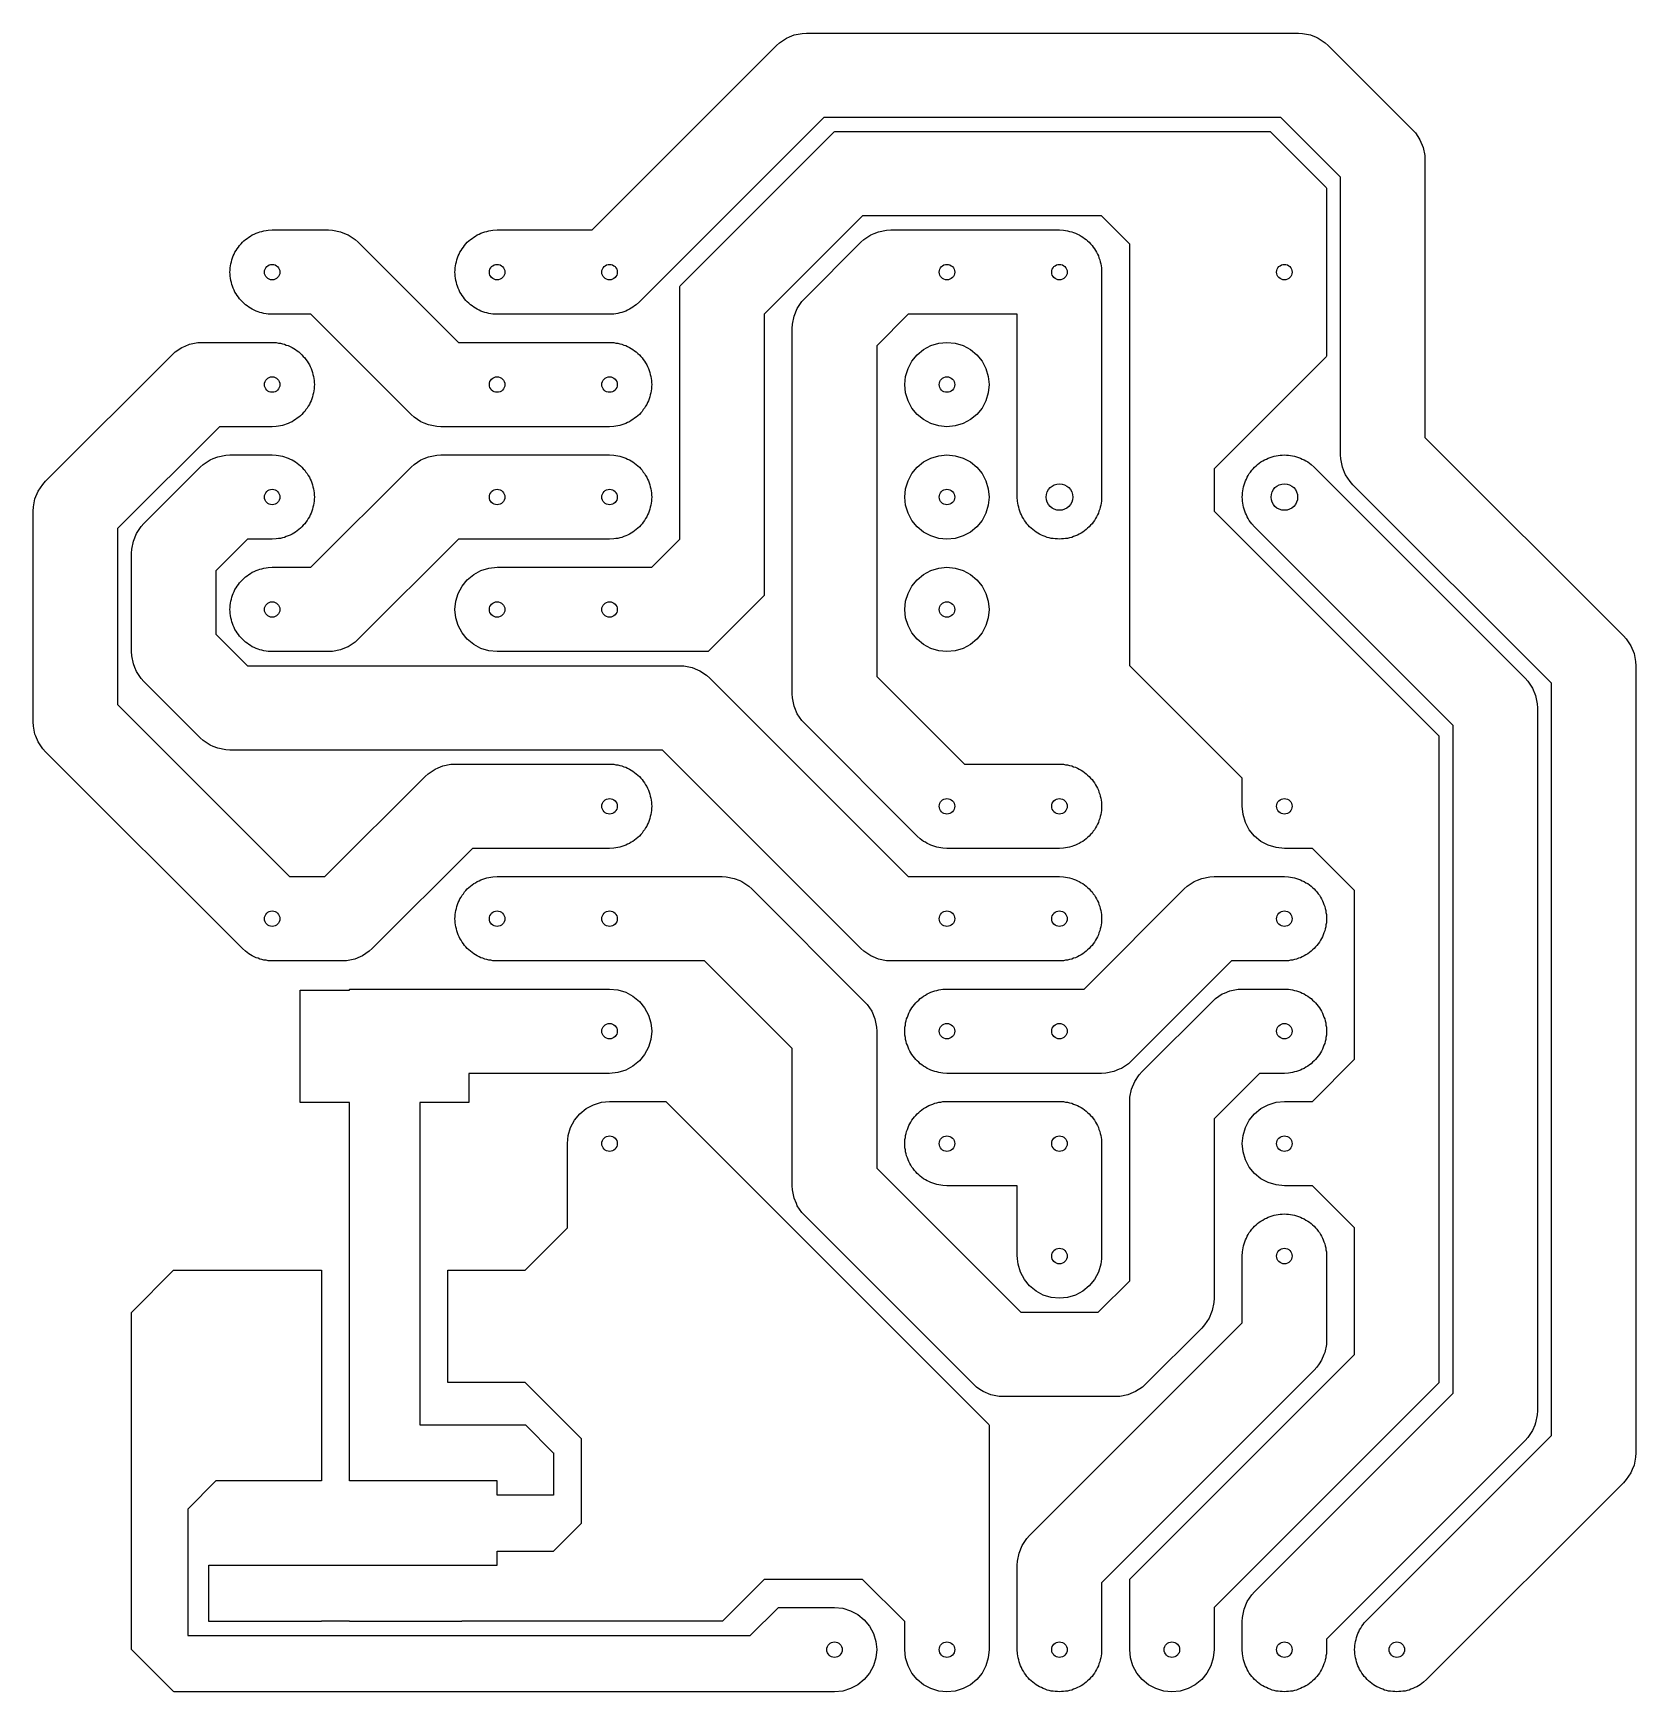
# Model space of a CAD drawing. Extents: x 33.7 to 69.8, y -82.2 to -44.8.
import ezdxf

# ---------------------------------------------------------------- set-up
doc = ezdxf.new("R2010")
doc.units = 0
doc.layers.add('BLACK', color=7, linetype='CONTINUOUS')

msp = doc.modelspace()

# ---------------------------------------------------------------- linework, layer by layer
at = {"layer": 'BLACK', "linetype": 'CONTINUOUS'}
for p, q in [((50.51324, -44.983708), (50.668494, -44.87997)), ((50.668494, -44.87997), (50.73995, -44.850372)), ((50.73995, -44.850372), (50.841004, -44.808514)), ((50.841004, -44.808514), (51.024139, -44.772087)), ((51.024139, -44.772087), (51.1175, -44.7675)), ((51.1175, -44.7675), (62.23, -44.7675)), ((62.23, -44.7675), (62.323361, -44.772087)), ((62.323361, -44.772087), (62.506496, -44.808514)), ((62.506496, -44.808514), (62.628478, -44.859041)), ((62.628478, -44.859041), (62.679006, -44.87997)), ((62.679006, -44.87997), (62.83426, -44.983708)), ((46.277962, -49.2125), (50.443981, -45.046481)), ((50.443981, -45.046481), (50.51324, -44.983708)), ((62.83426, -44.983708), (62.903519, -45.046481)), ((62.903519, -45.046481), (64.808519, -46.951481)), ((51.512038, -46.6725), (47.346019, -50.838519)), ((61.835462, -46.6725), (51.512038, -46.6725)), ((63.1825, -48.019538), (61.835462, -46.6725)), ((48.264357, -50.478143), (51.747643, -46.994857)), ((51.747643, -46.994857), (51.758161, -46.9905)), ((51.758161, -46.9905), (61.589339, -46.9905)), ((61.589339, -46.9905), (61.599857, -46.994857)), ((61.599857, -46.994857), (62.860143, -48.255143)), ((64.808519, -46.951481), (64.871282, -47.02073)), ((64.871282, -47.02073), (64.871292, -47.02074)), ((64.871292, -47.02074), (64.923161, -47.098367)), ((64.923161, -47.098367), (64.97503, -47.175994)), ((64.97503, -47.175994), (65.046486, -47.348504)), ((65.046486, -47.348504), (65.082914, -47.531639)), ((65.082914, -47.531639), (65.082914, -47.531659)), ((65.082914, -47.531659), (65.0875, -47.625)), ((65.0875, -47.625), (65.0875, -53.897962)), ((62.860143, -48.255143), (62.8645, -48.265661)), ((62.8645, -48.265661), (62.8645, -50.159923)), ((63.1825, -54.2925), (63.1825, -48.019538)), ((52.3875, -48.895), (50.165, -51.1175)), ((52.918181, -48.895), (52.3875, -48.895)), ((52.920506, -48.894817), (52.918181, -48.895)), ((52.922506, -48.8945), (52.920506, -48.894817)), ((54.236384, -48.8945), (52.922506, -48.8945)), ((54.237681, -48.894443), (54.236384, -48.8945)), ((54.292497, -48.889647), (54.237681, -48.894443)), ((54.292503, -48.889647), (54.292497, -48.889647)), ((54.347319, -48.894443), (54.292503, -48.889647)), ((54.348616, -48.8945), (54.347319, -48.894443)), ((56.776384, -48.8945), (54.348616, -48.8945)), ((56.777681, -48.894443), (56.776384, -48.8945)), ((56.832497, -48.889647), (56.777681, -48.894443)), ((56.832503, -48.889647), (56.832497, -48.889647)), ((56.887319, -48.894443), (56.832503, -48.889647)), ((56.888616, -48.8945), (56.887319, -48.894443)), ((56.932491, -48.8945), (56.888616, -48.8945)), ((56.932493, -48.8945), (56.932491, -48.8945)), ((56.934494, -48.894817), (56.932493, -48.8945)), ((56.936819, -48.895), (56.934494, -48.894817)), ((57.785, -48.895), (56.936819, -48.895)), ((58.42, -49.53), (57.785, -48.895)), ((38.415151, -49.461796), (38.44824, -49.428708)), ((38.44824, -49.428708), (38.487144, -49.402712)), ((38.487144, -49.402712), (38.523319, -49.373025)), ((38.523319, -49.373025), (38.56459, -49.350964)), ((38.56459, -49.350964), (38.603495, -49.32497)), ((38.603495, -49.32497), (38.646726, -49.307062)), ((38.646726, -49.307062), (38.687994, -49.285005)), ((38.687994, -49.285005), (38.732769, -49.271422)), ((38.732769, -49.271422), (38.776004, -49.253514)), ((38.776004, -49.253514), (38.821898, -49.244385)), ((38.821898, -49.244385), (38.866676, -49.230802)), ((38.866676, -49.230802), (38.913248, -49.226215)), ((38.913248, -49.226215), (38.959139, -49.217087)), ((38.959139, -49.217087), (39.0525, -49.2125)), ((39.0525, -49.2125), (40.3225, -49.2125)), ((40.3225, -49.2125), (40.415861, -49.217087)), ((40.415861, -49.217087), (40.598996, -49.253514)), ((40.598996, -49.253514), (40.720978, -49.304041)), ((40.720978, -49.304041), (40.771506, -49.32497)), ((40.771506, -49.32497), (40.92676, -49.428708)), ((40.92676, -49.428708), (40.996019, -49.491481)), ((43.495156, -49.461791), (43.52824, -49.428708)), ((43.52824, -49.428708), (43.567139, -49.402716)), ((43.567139, -49.402716), (43.603318, -49.373025)), ((43.603318, -49.373025), (43.644594, -49.350962)), ((43.644594, -49.350962), (43.683495, -49.32497)), ((43.683495, -49.32497), (43.726721, -49.307064)), ((43.726721, -49.307064), (43.767993, -49.285005)), ((43.767993, -49.285005), (43.812772, -49.271421)), ((43.812772, -49.271421), (43.856004, -49.253514)), ((43.856004, -49.253514), (43.901895, -49.244385)), ((43.901895, -49.244385), (43.946675, -49.230802)), ((43.946675, -49.230802), (43.993249, -49.226214)), ((43.993249, -49.226214), (44.039139, -49.217087)), ((44.039139, -49.217087), (44.132498, -49.2125)), ((44.132498, -49.2125), (44.132499, -49.2125)), ((44.132499, -49.2125), (44.1325, -49.2125)), ((44.1325, -49.2125), (46.277962, -49.2125)), ((52.348981, -49.491481), (52.41824, -49.428708)), ((52.41824, -49.428708), (52.573494, -49.32497)), ((52.573494, -49.32497), (52.64495, -49.295372)), ((52.64495, -49.295372), (52.746004, -49.253514)), ((52.746004, -49.253514), (52.929139, -49.217087)), ((52.929139, -49.217087), (53.0225, -49.2125)), ((53.0225, -49.2125), (54.2925, -49.2125)), ((54.2925, -49.2125), (56.8325, -49.2125)), ((56.8325, -49.2125), (56.925861, -49.217087)), ((56.925861, -49.217087), (56.971751, -49.226215)), ((56.971751, -49.226215), (57.018324, -49.230802)), ((57.018324, -49.230802), (57.063101, -49.244385)), ((57.063101, -49.244385), (57.108996, -49.253514)), ((57.108996, -49.253514), (57.15223, -49.271422)), ((57.15223, -49.271422), (57.197006, -49.285005)), ((57.197006, -49.285005), (57.238273, -49.307062)), ((57.238273, -49.307062), (57.281505, -49.32497)), ((57.281505, -49.32497), (57.320409, -49.350964)), ((57.320409, -49.350964), (57.361681, -49.373025)), ((57.361681, -49.373025), (57.397855, -49.402712)), ((57.397855, -49.402712), (57.43676, -49.428708)), ((57.43676, -49.428708), (57.469848, -49.461796)), ((38.158922, -49.845269), (38.172505, -49.800494)), ((38.172505, -49.800494), (38.194562, -49.759226)), ((38.194562, -49.759226), (38.21247, -49.715995)), ((38.21247, -49.715995), (38.238464, -49.67709)), ((38.238464, -49.67709), (38.260525, -49.635819)), ((38.260525, -49.635819), (38.290212, -49.599644)), ((38.290212, -49.599644), (38.316208, -49.56074)), ((38.316208, -49.56074), (38.349296, -49.527651)), ((38.349296, -49.527651), (38.378981, -49.491481)), ((38.378981, -49.491481), (38.415151, -49.461796)), ((40.996019, -49.491481), (43.257039, -51.7525)), ((43.238918, -49.845278), (43.252504, -49.800494)), ((43.252504, -49.800494), (43.274566, -49.759217)), ((43.274566, -49.759217), (43.29247, -49.715995)), ((43.29247, -49.715995), (43.318459, -49.677098)), ((43.318459, -49.677098), (43.340524, -49.635819)), ((43.340524, -49.635819), (43.370217, -49.599637)), ((43.370217, -49.599637), (43.396208, -49.56074)), ((43.396208, -49.56074), (43.42929, -49.527657)), ((43.42929, -49.527657), (43.45898, -49.491481)), ((43.45898, -49.491481), (43.495156, -49.461791)), ((51.078981, -50.761481), (52.348981, -49.491481)), ((57.469848, -49.461796), (57.506019, -49.491481)), ((57.506019, -49.491481), (57.535703, -49.527651)), ((57.535703, -49.527651), (57.568792, -49.56074)), ((57.568792, -49.56074), (57.594787, -49.599644)), ((57.594787, -49.599644), (57.624475, -49.635819)), ((57.624475, -49.635819), (57.646535, -49.67709)), ((57.646535, -49.67709), (57.67253, -49.715995)), ((57.67253, -49.715995), (57.690437, -49.759226)), ((57.690437, -49.759226), (57.712495, -49.800494)), ((57.712495, -49.800494), (57.726077, -49.845269)), ((58.42, -59.048839), (58.42, -49.53)), ((38.1, -50.165), (38.104587, -50.118427)), ((38.104587, -50.211572), (38.1, -50.165)), ((38.104587, -50.071639), (38.113715, -50.025748)), ((38.104587, -50.118427), (38.104587, -50.071639)), ((38.113715, -50.025748), (38.118302, -49.979176)), ((38.118302, -49.979176), (38.131885, -49.934398)), ((38.131885, -49.934398), (38.141014, -49.888504)), ((38.141014, -49.888504), (38.158922, -49.845269)), ((43.179999, -50.165), (43.184587, -50.118417)), ((43.184587, -50.211582), (43.179999, -50.165)), ((43.184587, -50.071639), (43.193713, -50.025758)), ((43.184587, -50.118417), (43.184587, -50.071639)), ((43.193713, -50.025758), (43.198301, -49.979176)), ((43.198301, -49.979176), (43.211887, -49.934388)), ((43.211887, -49.934388), (43.221014, -49.888504)), ((43.221014, -49.888504), (43.238918, -49.845278)), ((57.726077, -49.845269), (57.743986, -49.888504)), ((57.743986, -49.888504), (57.753114, -49.934398)), ((57.753114, -49.934398), (57.766698, -49.979176)), ((57.766698, -49.979176), (57.771284, -50.025748)), ((57.771284, -50.025748), (57.780413, -50.071639)), ((57.780413, -50.071639), (57.785, -50.165)), ((57.785, -50.165), (57.785, -55.245)), ((62.8645, -50.159923), (62.865, -50.165)), ((62.865, -50.165), (62.8645, -50.170076)), ((62.8645, -50.170076), (62.8645, -52.064339)), ((38.104587, -50.258361), (38.104587, -50.211572)), ((38.113715, -50.304251), (38.104587, -50.258361)), ((38.118302, -50.350824), (38.113715, -50.304251)), ((38.131885, -50.395601), (38.118302, -50.350824)), ((38.141014, -50.441496), (38.131885, -50.395601)), ((38.158922, -50.48473), (38.141014, -50.441496)), ((38.172505, -50.529506), (38.158922, -50.48473)), ((38.194562, -50.570773), (38.172505, -50.529506)), ((38.21247, -50.614005), (38.194562, -50.570773)), ((43.184587, -50.258361), (43.184587, -50.211582)), ((43.193713, -50.304241), (43.184587, -50.258361)), ((43.198301, -50.350824), (43.193713, -50.304241)), ((43.211887, -50.395611), (43.198301, -50.350824)), ((43.221014, -50.441496), (43.211887, -50.395611)), ((43.238918, -50.484721), (43.221014, -50.441496)), ((43.252504, -50.529506), (43.238918, -50.484721)), ((43.274566, -50.570782), (43.252504, -50.529506)), ((43.29247, -50.614005), (43.274566, -50.570782)), ((48.26, -50.488661), (48.264357, -50.478143)), ((48.26, -56.1975), (48.26, -50.488661)), ((38.238464, -50.652909), (38.21247, -50.614005)), ((38.260525, -50.694181), (38.238464, -50.652909)), ((38.290212, -50.730355), (38.260525, -50.694181)), ((38.316208, -50.76926), (38.290212, -50.730355)), ((38.349296, -50.802348), (38.316208, -50.76926)), ((38.378981, -50.838519), (38.349296, -50.802348)), ((38.415151, -50.868203), (38.378981, -50.838519)), ((38.44824, -50.901292), (38.415151, -50.868203)), ((38.487144, -50.927287), (38.44824, -50.901292)), ((38.523319, -50.956975), (38.487144, -50.927287)), ((43.318459, -50.652901), (43.29247, -50.614005)), ((43.340524, -50.694181), (43.318459, -50.652901)), ((43.370217, -50.730362), (43.340524, -50.694181)), ((43.396208, -50.76926), (43.370217, -50.730362)), ((43.42929, -50.802342), (43.396208, -50.76926)), ((43.45898, -50.838519), (43.42929, -50.802342)), ((43.495156, -50.868208), (43.45898, -50.838519)), ((43.52824, -50.901292), (43.495156, -50.868208)), ((43.567139, -50.927283), (43.52824, -50.901292)), ((43.603318, -50.956975), (43.567139, -50.927283)), ((47.237854, -50.927288), (47.201681, -50.956975)), ((47.27676, -50.901292), (47.237854, -50.927288)), ((47.346019, -50.838519), (47.27676, -50.901292)), ((50.91247, -50.985994), (51.016208, -50.83074)), ((51.016208, -50.83074), (51.078981, -50.761481)), ((38.56459, -50.979035), (38.523319, -50.956975)), ((38.603495, -51.00503), (38.56459, -50.979035)), ((38.646726, -51.022937), (38.603495, -51.00503)), ((38.687994, -51.044995), (38.646726, -51.022937)), ((38.732769, -51.058577), (38.687994, -51.044995)), ((38.776004, -51.076486), (38.732769, -51.058577)), ((38.821898, -51.085614), (38.776004, -51.076486)), ((38.866676, -51.099198), (38.821898, -51.085614)), ((38.913248, -51.103784), (38.866676, -51.099198)), ((38.959139, -51.112913), (38.913248, -51.103784)), ((39.0525, -51.1175), (38.959139, -51.112913)), ((39.927962, -51.1175), (39.0525, -51.1175)), ((42.18898, -53.378519), (39.927962, -51.1175)), ((43.644594, -50.979037), (43.603318, -50.956975)), ((43.683495, -51.00503), (43.644594, -50.979037)), ((43.726721, -51.022935), (43.683495, -51.00503)), ((43.767993, -51.044995), (43.726721, -51.022935)), ((43.812772, -51.058578), (43.767993, -51.044995)), ((43.856004, -51.076486), (43.812772, -51.058578)), ((43.901895, -51.085614), (43.856004, -51.076486)), ((43.946675, -51.099198), (43.901895, -51.085614)), ((43.993249, -51.103785), (43.946675, -51.099198)), ((44.039139, -51.112913), (43.993249, -51.103785)), ((44.132498, -51.117499), (44.039139, -51.112913)), ((44.132499, -51.1175), (44.132498, -51.117499)), ((44.1325, -51.1175), (44.132499, -51.117499)), ((44.132499, -51.117499), (44.132499, -51.1175)), ((46.6725, -51.1175), (44.1325, -51.1175)), ((46.765861, -51.112913), (46.6725, -51.1175)), ((46.811751, -51.103784), (46.765861, -51.112913)), ((46.858324, -51.099198), (46.811751, -51.103784)), ((46.903101, -51.085614), (46.858324, -51.099198)), ((46.948996, -51.076486), (46.903101, -51.085614)), ((46.99223, -51.058577), (46.948996, -51.076486)), ((47.037006, -51.044995), (46.99223, -51.058577)), ((47.078273, -51.022937), (47.037006, -51.044995)), ((47.121506, -51.00503), (47.078273, -51.022937)), ((47.160412, -50.979033), (47.121506, -51.00503)), ((47.201681, -50.956975), (47.160412, -50.979033)), ((50.165, -51.1175), (50.165, -57.461339)), ((50.804587, -51.341639), (50.841014, -51.158504)), ((50.841014, -51.158504), (50.91247, -50.985995)), ((50.91247, -50.985995), (50.91247, -50.985994)), ((53.417038, -51.1175), (52.705, -51.829538)), ((54.2925, -51.1175), (53.417038, -51.1175)), ((55.88, -51.1175), (54.2925, -51.1175)), ((55.88, -55.245), (55.88, -51.1175)), ((50.8, -51.435), (50.804587, -51.341639)), ((50.8, -59.69), (50.8, -51.435)), ((33.933981, -54.888981), (36.791481, -52.031481)), ((36.791481, -52.031481), (36.86074, -51.968708)), ((36.86074, -51.968708), (37.015994, -51.86497)), ((37.015994, -51.86497), (37.08745, -51.835372)), ((37.08745, -51.835372), (37.188504, -51.793514)), ((37.188504, -51.793514), (37.371639, -51.757087)), ((37.371639, -51.757087), (37.465, -51.7525)), ((37.465, -51.7525), (39.0525, -51.7525)), ((39.0525, -51.7525), (39.145861, -51.757087)), ((39.145861, -51.757087), (39.191751, -51.766215)), ((39.191751, -51.766215), (39.238324, -51.770802)), ((39.238324, -51.770802), (39.283101, -51.784385)), ((39.283101, -51.784385), (39.328996, -51.793514)), ((39.328996, -51.793514), (39.37223, -51.811422)), ((39.37223, -51.811422), (39.417006, -51.825005)), ((39.417006, -51.825005), (39.458273, -51.847062)), ((39.458273, -51.847062), (39.501505, -51.86497)), ((39.501505, -51.86497), (39.540409, -51.890964)), ((39.540409, -51.890964), (39.581681, -51.913025)), ((39.581681, -51.913025), (39.617855, -51.942712)), ((39.617855, -51.942712), (39.65676, -51.968708)), ((39.65676, -51.968708), (39.689848, -52.001796)), ((39.689848, -52.001796), (39.726019, -52.031481)), ((39.726019, -52.031481), (39.755703, -52.067651)), ((39.755703, -52.067651), (39.788792, -52.10074)), ((43.257039, -51.7525), (46.6725, -51.7525)), ((46.6725, -51.7525), (46.765861, -51.757087)), ((46.765861, -51.757087), (46.811751, -51.766215)), ((46.811751, -51.766215), (46.858324, -51.770802)), ((46.858324, -51.770802), (46.903101, -51.784385)), ((46.903101, -51.784385), (46.948996, -51.793514)), ((46.948996, -51.793514), (46.99223, -51.811422)), ((46.99223, -51.811422), (47.037006, -51.825005)), ((47.037006, -51.825005), (47.078273, -51.847062)), ((47.078273, -51.847062), (47.121505, -51.86497)), ((47.121505, -51.86497), (47.160409, -51.890964)), ((47.160409, -51.890964), (47.201681, -51.913025)), ((47.201681, -51.913025), (47.237855, -51.942712)), ((47.237855, -51.942712), (47.27676, -51.968708)), ((47.27676, -51.968708), (47.309848, -52.001796)), ((47.309848, -52.001796), (47.346019, -52.031481)), ((47.346019, -52.031481), (47.375703, -52.067651)), ((47.375703, -52.067651), (47.408792, -52.10074)), ((52.705, -51.829538), (52.705, -59.295461)), ((53.500525, -52.175819), (53.618981, -52.031481)), ((53.618981, -52.031481), (53.763319, -51.913025)), ((53.763319, -51.913025), (53.927994, -51.825005)), ((53.927994, -51.825005), (54.106676, -51.770802)), ((54.106676, -51.770802), (54.2925, -51.7525)), ((54.2925, -51.7525), (54.478324, -51.770802)), ((54.478324, -51.770802), (54.657006, -51.825005)), ((54.657006, -51.825005), (54.821681, -51.913025)), ((54.821681, -51.913025), (54.966019, -52.031481)), ((54.966019, -52.031481), (55.084475, -52.175819)), ((62.860143, -52.074857), (60.325, -54.61)), ((62.8645, -52.064339), (62.860143, -52.074857)), ((39.788792, -52.10074), (39.814787, -52.139644)), ((39.814787, -52.139644), (39.844475, -52.175819)), ((39.844475, -52.175819), (39.866535, -52.21709)), ((39.866535, -52.21709), (39.89253, -52.255995)), ((39.89253, -52.255995), (39.910437, -52.299226)), ((39.910437, -52.299226), (39.932495, -52.340494)), ((39.932495, -52.340494), (39.946077, -52.385269)), ((39.946077, -52.385269), (39.963986, -52.428504)), ((39.963986, -52.428504), (39.973114, -52.474398)), ((47.408792, -52.10074), (47.434787, -52.139644)), ((47.434787, -52.139644), (47.464475, -52.175819)), ((47.464475, -52.175819), (47.486535, -52.21709)), ((47.486535, -52.21709), (47.51253, -52.255995)), ((47.51253, -52.255995), (47.530437, -52.299226)), ((47.530437, -52.299226), (47.552495, -52.340494)), ((47.552495, -52.340494), (47.566077, -52.385269)), ((47.566077, -52.385269), (47.583986, -52.428504)), ((47.583986, -52.428504), (47.593114, -52.474398)), ((53.358302, -52.519176), (53.412505, -52.340494)), ((53.412505, -52.340494), (53.500525, -52.175819)), ((55.084475, -52.175819), (55.172495, -52.340494)), ((55.172495, -52.340494), (55.226698, -52.519176)), ((39.973114, -52.474398), (39.986698, -52.519176)), ((39.986698, -52.519176), (39.991284, -52.565748)), ((39.991284, -52.565748), (40.000413, -52.611639)), ((40.000413, -52.798361), (39.991284, -52.844251)), ((40.000413, -52.611639), (40.000413, -52.658427)), ((40.000413, -52.658427), (40.005, -52.705)), ((40.005, -52.705), (40.000413, -52.751572)), ((40.000413, -52.751572), (40.000413, -52.798361)), ((47.593114, -52.474398), (47.606698, -52.519176)), ((47.606698, -52.519176), (47.611284, -52.565748)), ((47.611284, -52.565748), (47.620413, -52.611639)), ((47.620413, -52.798361), (47.611284, -52.844251)), ((47.620413, -52.611639), (47.620413, -52.658427)), ((47.620413, -52.658427), (47.625, -52.705)), ((47.625, -52.705), (47.620413, -52.751572)), ((47.620413, -52.751572), (47.620413, -52.798361)), ((53.34, -52.705), (53.358302, -52.519176)), ((53.358302, -52.890824), (53.34, -52.705)), ((55.226698, -52.519176), (55.245, -52.705)), ((55.245, -52.705), (55.226698, -52.890824)), ((39.866535, -53.192909), (39.844475, -53.234181)), ((39.89253, -53.154005), (39.866535, -53.192909)), ((39.910437, -53.110773), (39.89253, -53.154005)), ((39.932495, -53.069506), (39.910437, -53.110773)), ((39.946077, -53.02473), (39.932495, -53.069506)), ((39.963986, -52.981496), (39.946077, -53.02473)), ((39.973114, -52.935601), (39.963986, -52.981496)), ((39.986698, -52.890824), (39.973114, -52.935601)), ((39.991284, -52.844251), (39.986698, -52.890824)), ((47.486535, -53.192909), (47.464475, -53.234181)), ((47.51253, -53.154005), (47.486535, -53.192909)), ((47.530437, -53.110773), (47.51253, -53.154005)), ((47.552495, -53.069506), (47.530437, -53.110773)), ((47.566077, -53.02473), (47.552495, -53.069506)), ((47.583986, -52.981496), (47.566077, -53.02473)), ((47.593114, -52.935601), (47.583986, -52.981496)), ((47.606698, -52.890824), (47.593114, -52.935601)), ((47.611284, -52.844251), (47.606698, -52.890824)), ((53.412505, -53.069506), (53.358302, -52.890824)), ((53.500525, -53.234181), (53.412505, -53.069506)), ((55.172495, -53.069506), (55.084475, -53.234181)), ((55.226698, -52.890824), (55.172495, -53.069506)), ((39.458273, -53.562937), (39.417006, -53.584995)), ((39.501505, -53.54503), (39.458273, -53.562937)), ((39.540409, -53.519035), (39.501505, -53.54503)), ((39.581681, -53.496975), (39.540409, -53.519035)), ((39.617855, -53.467287), (39.581681, -53.496975)), ((39.65676, -53.441292), (39.617855, -53.467287)), ((39.689848, -53.408203), (39.65676, -53.441292)), ((39.726019, -53.378519), (39.689848, -53.408203)), ((39.755703, -53.342348), (39.726019, -53.378519)), ((39.788792, -53.30926), (39.755703, -53.342348)), ((39.814787, -53.270355), (39.788792, -53.30926)), ((39.844475, -53.234181), (39.814787, -53.270355)), ((42.25824, -53.441292), (42.18898, -53.378519)), ((42.413494, -53.54503), (42.25824, -53.441292)), ((42.48495, -53.574627), (42.413494, -53.54503)), ((42.586004, -53.616486), (42.48495, -53.574627)), ((47.078273, -53.562937), (47.037006, -53.584995)), ((47.121505, -53.54503), (47.078273, -53.562937)), ((47.160409, -53.519035), (47.121505, -53.54503)), ((47.201681, -53.496975), (47.160409, -53.519035)), ((47.237855, -53.467287), (47.201681, -53.496975)), ((47.27676, -53.441292), (47.237855, -53.467287)), ((47.309848, -53.408203), (47.27676, -53.441292)), ((47.346019, -53.378519), (47.309848, -53.408203)), ((47.375703, -53.342348), (47.346019, -53.378519)), ((47.408792, -53.30926), (47.375703, -53.342348)), ((47.434787, -53.270355), (47.408792, -53.30926)), ((47.464475, -53.234181), (47.434787, -53.270355)), ((53.618981, -53.378519), (53.500525, -53.234181)), ((53.763319, -53.496975), (53.618981, -53.378519)), ((53.927994, -53.584995), (53.763319, -53.496975)), ((54.821681, -53.496975), (54.657006, -53.584995)), ((54.966019, -53.378519), (54.821681, -53.496975)), ((55.084475, -53.234181), (54.966019, -53.378519)), ((37.859538, -53.6575), (35.56, -55.957038)), ((39.0525, -53.6575), (37.859538, -53.6575)), ((39.145861, -53.652913), (39.0525, -53.6575)), ((39.191751, -53.643784), (39.145861, -53.652913)), ((39.238324, -53.639198), (39.191751, -53.643784)), ((39.283101, -53.625614), (39.238324, -53.639198)), ((39.328996, -53.616486), (39.283101, -53.625614)), ((39.37223, -53.598577), (39.328996, -53.616486)), ((39.417006, -53.584995), (39.37223, -53.598577)), ((42.769139, -53.652913), (42.586004, -53.616486)), ((42.8625, -53.6575), (42.769139, -53.652913)), ((44.132499, -53.6575), (42.8625, -53.6575)), ((46.6725, -53.6575), (44.132499, -53.6575)), ((46.765861, -53.652913), (46.6725, -53.6575)), ((46.811751, -53.643784), (46.765861, -53.652913)), ((46.858324, -53.639198), (46.811751, -53.643784)), ((46.903101, -53.625614), (46.858324, -53.639198)), ((46.948996, -53.616486), (46.903101, -53.625614)), ((46.99223, -53.598577), (46.948996, -53.616486)), ((47.037006, -53.584995), (46.99223, -53.598577)), ((54.106676, -53.639198), (53.927994, -53.584995)), ((54.2925, -53.6575), (54.106676, -53.639198)), ((54.478324, -53.639198), (54.2925, -53.6575)), ((54.657006, -53.584995), (54.478324, -53.639198)), ((65.0875, -53.897962), (69.571019, -58.381481)), ((37.823504, -54.333514), (38.006639, -54.297087)), ((38.006639, -54.297087), (38.1, -54.2925)), ((38.1, -54.2925), (39.0525, -54.2925)), ((39.0525, -54.2925), (39.145861, -54.297087)), ((39.145861, -54.297087), (39.191751, -54.306215)), ((39.191751, -54.306215), (39.238324, -54.310802)), ((39.238324, -54.310802), (39.283101, -54.324385)), ((42.586004, -54.333514), (42.769139, -54.297087)), ((42.769139, -54.297087), (42.8625, -54.2925)), ((42.8625, -54.2925), (46.6725, -54.2925)), ((46.6725, -54.2925), (46.765861, -54.297087)), ((46.765861, -54.297087), (46.811751, -54.306215)), ((46.811751, -54.306215), (46.858324, -54.310802)), ((46.858324, -54.310802), (46.903101, -54.324385)), ((53.927994, -54.365005), (54.106676, -54.310802)), ((54.106676, -54.310802), (54.2925, -54.2925)), ((54.2925, -54.2925), (54.478324, -54.310802)), ((54.478324, -54.310802), (54.657006, -54.365005)), ((61.681891, -54.324387), (61.726676, -54.310802)), ((61.726676, -54.310802), (61.77325, -54.306214)), ((61.77325, -54.306214), (61.819139, -54.297087)), ((61.819139, -54.297087), (61.865927, -54.297087)), ((61.865927, -54.297087), (61.9125, -54.2925)), ((61.9125, -54.2925), (61.959073, -54.297087)), ((61.959073, -54.297087), (62.005861, -54.297087)), ((62.005861, -54.297087), (62.051749, -54.306214)), ((62.051749, -54.306214), (62.098324, -54.310802)), ((62.098324, -54.310802), (62.143108, -54.324387)), ((63.187087, -54.385861), (63.1825, -54.2925)), ((36.156481, -55.841481), (37.426481, -54.571481)), ((37.426481, -54.571481), (37.49574, -54.508708)), ((37.49574, -54.508708), (37.650994, -54.40497)), ((37.650994, -54.40497), (37.72245, -54.375372)), ((37.72245, -54.375372), (37.823504, -54.333514)), ((39.283101, -54.324385), (39.328996, -54.333514)), ((39.328996, -54.333514), (39.37223, -54.351422)), ((39.37223, -54.351422), (39.417006, -54.365005)), ((39.417006, -54.365005), (39.458273, -54.387062)), ((39.458273, -54.387062), (39.501505, -54.40497)), ((39.501505, -54.40497), (39.540409, -54.430964)), ((39.540409, -54.430964), (39.581681, -54.453025)), ((39.581681, -54.453025), (39.617855, -54.482712)), ((39.617855, -54.482712), (39.65676, -54.508708)), ((39.65676, -54.508708), (39.689848, -54.541796)), ((39.689848, -54.541796), (39.726019, -54.571481)), ((39.726019, -54.571481), (39.755703, -54.607651)), ((39.755703, -54.607651), (39.788792, -54.64074)), ((39.788792, -54.64074), (39.814787, -54.679644)), ((39.814787, -54.679644), (39.844475, -54.715819)), ((39.927962, -56.8325), (42.18898, -54.571481)), ((42.18898, -54.571481), (42.25824, -54.508708)), ((42.25824, -54.508708), (42.413494, -54.40497)), ((42.413494, -54.40497), (42.48495, -54.375372)), ((42.48495, -54.375372), (42.586004, -54.333514)), ((46.903101, -54.324385), (46.948996, -54.333514)), ((46.948996, -54.333514), (46.99223, -54.351422)), ((46.99223, -54.351422), (47.037006, -54.365005)), ((47.037006, -54.365005), (47.078273, -54.387062)), ((47.078273, -54.387062), (47.121505, -54.40497)), ((47.121505, -54.40497), (47.160409, -54.430964)), ((47.160409, -54.430964), (47.201681, -54.453025)), ((47.201681, -54.453025), (47.237855, -54.482712)), ((47.237855, -54.482712), (47.27676, -54.508708)), ((47.27676, -54.508708), (47.309848, -54.541796)), ((47.309848, -54.541796), (47.346019, -54.571481)), ((47.346019, -54.571481), (47.375703, -54.607651)), ((47.375703, -54.607651), (47.408792, -54.64074)), ((47.408792, -54.64074), (47.434787, -54.679644)), ((47.434787, -54.679644), (47.464475, -54.715819)), ((53.500525, -54.715819), (53.618981, -54.571481)), ((53.618981, -54.571481), (53.763319, -54.453025)), ((53.763319, -54.453025), (53.927994, -54.365005)), ((54.657006, -54.365005), (54.821681, -54.453025)), ((54.821681, -54.453025), (54.966019, -54.571481)), ((54.966019, -54.571481), (55.084475, -54.715819)), ((60.325, -54.61), (60.325, -55.5625)), ((61.120525, -54.715819), (61.150211, -54.679645)), ((61.150211, -54.679645), (61.176208, -54.64074)), ((61.176208, -54.64074), (61.209296, -54.607651)), ((61.209296, -54.607651), (61.238981, -54.571481)), ((61.238981, -54.571481), (61.275151, -54.541796)), ((61.275151, -54.541796), (61.30824, -54.508708)), ((61.30824, -54.508708), (61.347145, -54.482711)), ((61.347145, -54.482711), (61.383319, -54.453025)), ((61.383319, -54.453025), (61.424587, -54.430966)), ((61.424587, -54.430966), (61.463494, -54.40497)), ((61.463494, -54.40497), (61.506726, -54.387062)), ((61.506726, -54.387062), (61.547994, -54.365005)), ((61.547994, -54.365005), (61.592775, -54.35142)), ((61.592775, -54.35142), (61.636004, -54.333515)), ((61.636004, -54.333515), (61.681891, -54.324387)), ((62.143108, -54.324387), (62.188996, -54.333515)), ((62.188996, -54.333515), (62.232224, -54.35142)), ((62.232224, -54.35142), (62.277006, -54.365005)), ((62.277006, -54.365005), (62.318273, -54.387062)), ((62.318273, -54.387062), (62.361506, -54.40497)), ((62.361506, -54.40497), (62.400412, -54.430966)), ((62.400412, -54.430966), (62.441681, -54.453025)), ((62.441681, -54.453025), (62.477854, -54.482711)), ((62.477854, -54.482711), (62.51676, -54.508708)), ((62.51676, -54.508708), (62.586019, -54.571481)), ((62.586019, -54.571481), (67.348519, -59.333981)), ((63.223514, -54.568996), (63.187087, -54.385861)), ((63.274041, -54.690978), (63.223514, -54.568996)), ((63.29497, -54.741506), (63.274041, -54.690978)), ((33.76747, -55.113494), (33.871208, -54.95824)), ((33.871208, -54.95824), (33.933981, -54.888981)), ((39.844475, -54.715819), (39.866535, -54.75709)), ((39.866535, -54.75709), (39.89253, -54.795995)), ((39.89253, -54.795995), (39.910437, -54.839226)), ((39.910437, -54.839226), (39.932495, -54.880494)), ((39.932495, -54.880494), (39.946077, -54.925269)), ((39.946077, -54.925269), (39.963986, -54.968504)), ((39.963986, -54.968504), (39.973114, -55.014398)), ((39.973114, -55.014398), (39.986698, -55.059176)), ((39.986698, -55.059176), (39.991284, -55.105748)), ((47.464475, -54.715819), (47.486535, -54.75709)), ((47.486535, -54.75709), (47.51253, -54.795995)), ((47.51253, -54.795995), (47.530437, -54.839226)), ((47.530437, -54.839226), (47.552495, -54.880494)), ((47.552495, -54.880494), (47.566077, -54.925269)), ((47.566077, -54.925269), (47.583986, -54.968504)), ((47.583986, -54.968504), (47.593114, -55.014398)), ((47.593114, -55.014398), (47.606698, -55.059176)), ((47.606698, -55.059176), (47.611284, -55.105748)), ((53.34, -55.245), (53.358302, -55.059176)), ((53.358302, -55.059176), (53.412505, -54.880494)), ((53.412505, -54.880494), (53.500525, -54.715819)), ((55.084475, -54.715819), (55.172495, -54.880494)), ((55.172495, -54.880494), (55.226698, -55.059176)), ((55.226698, -55.059176), (55.245, -55.245)), ((60.973714, -55.10575), (60.978302, -55.059176)), ((60.978302, -55.059176), (60.991887, -55.014391)), ((60.991887, -55.014391), (61.001015, -54.968504)), ((61.001015, -54.968504), (61.01892, -54.925275)), ((61.01892, -54.925275), (61.032505, -54.880494)), ((61.032505, -54.880494), (61.054562, -54.839226)), ((61.054562, -54.839226), (61.07247, -54.795994)), ((61.07247, -54.795994), (61.098466, -54.757087)), ((61.098466, -54.757087), (61.120525, -54.715819)), ((63.398708, -54.89676), (63.29497, -54.741506)), ((63.461481, -54.966019), (63.398708, -54.89676)), ((67.945, -59.449538), (63.461481, -54.966019)), ((33.659587, -55.469139), (33.696014, -55.286004)), ((33.696014, -55.286004), (33.76747, -55.113495)), ((33.76747, -55.113495), (33.76747, -55.113494)), ((39.986698, -55.430824), (39.973114, -55.475601)), ((39.991284, -55.384251), (39.986698, -55.430824)), ((39.991284, -55.105748), (40.000413, -55.151639)), ((40.000413, -55.338361), (39.991284, -55.384251)), ((40.000413, -55.151639), (40.000413, -55.198427)), ((40.000413, -55.198427), (40.005, -55.245)), ((40.005, -55.245), (40.000413, -55.291572)), ((40.000413, -55.291572), (40.000413, -55.338361)), ((47.606698, -55.430824), (47.593114, -55.475601)), ((47.611284, -55.384251), (47.606698, -55.430824)), ((47.611284, -55.105748), (47.620413, -55.151639)), ((47.620413, -55.338361), (47.611284, -55.384251)), ((47.620413, -55.151639), (47.620413, -55.198427)), ((47.620413, -55.198427), (47.625, -55.245)), ((47.625, -55.245), (47.620413, -55.291572)), ((47.620413, -55.291572), (47.620413, -55.338361)), ((53.358302, -55.430824), (53.34, -55.245)), ((53.412505, -55.609506), (53.358302, -55.430824)), ((55.226698, -55.430824), (55.172495, -55.609506)), ((55.245, -55.245), (55.226698, -55.430824)), ((55.884587, -55.338361), (55.88, -55.245)), ((55.893715, -55.384251), (55.884587, -55.338361)), ((55.898302, -55.430824), (55.893715, -55.384251)), ((55.911885, -55.475601), (55.898302, -55.430824)), ((57.766698, -55.430824), (57.753114, -55.475601)), ((57.771284, -55.384251), (57.766698, -55.430824)), ((57.780413, -55.338361), (57.771284, -55.384251)), ((57.785, -55.245), (57.780413, -55.338361)), ((60.96, -55.245), (60.964587, -55.198427)), ((60.964587, -55.291572), (60.96, -55.245)), ((60.964587, -55.151639), (60.973714, -55.10575)), ((60.964587, -55.198427), (60.964587, -55.151639)), ((60.964587, -55.338361), (60.964587, -55.291572)), ((60.973714, -55.384249), (60.964587, -55.338361)), ((60.978302, -55.430824), (60.973714, -55.384249)), ((60.991887, -55.475608), (60.978302, -55.430824)), ((33.655, -55.5625), (33.659587, -55.469139)), ((33.655, -60.324999), (33.655, -55.5625)), ((39.814787, -55.810355), (39.788792, -55.84926)), ((39.844475, -55.774181), (39.814787, -55.810355)), ((39.866535, -55.732909), (39.844475, -55.774181)), ((39.89253, -55.694005), (39.866535, -55.732909)), ((39.910437, -55.650773), (39.89253, -55.694005)), ((39.932495, -55.609506), (39.910437, -55.650773)), ((39.946077, -55.56473), (39.932495, -55.609506)), ((39.963986, -55.521496), (39.946077, -55.56473)), ((39.973114, -55.475601), (39.963986, -55.521496)), ((47.434787, -55.810355), (47.408792, -55.84926)), ((47.464475, -55.774181), (47.434787, -55.810355)), ((47.486535, -55.732909), (47.464475, -55.774181)), ((47.51253, -55.694005), (47.486535, -55.732909)), ((47.530437, -55.650773), (47.51253, -55.694005)), ((47.552495, -55.609506), (47.530437, -55.650773)), ((47.566077, -55.56473), (47.552495, -55.609506)), ((47.583986, -55.521496), (47.566077, -55.56473)), ((47.593114, -55.475601), (47.583986, -55.521496)), ((53.500525, -55.774181), (53.412505, -55.609506)), ((53.618981, -55.918519), (53.500525, -55.774181)), ((55.084475, -55.774181), (54.966019, -55.918519)), ((55.172495, -55.609506), (55.084475, -55.774181)), ((55.921014, -55.521496), (55.911885, -55.475601)), ((55.938922, -55.56473), (55.921014, -55.521496)), ((55.952505, -55.609506), (55.938922, -55.56473)), ((55.974562, -55.650773), (55.952505, -55.609506)), ((55.99247, -55.694005), (55.974562, -55.650773)), ((56.018464, -55.732909), (55.99247, -55.694005)), ((56.040525, -55.774181), (56.018464, -55.732909)), ((56.070212, -55.810355), (56.040525, -55.774181)), ((56.096208, -55.84926), (56.070212, -55.810355)), ((57.594787, -55.810355), (57.568792, -55.84926)), ((57.624475, -55.774181), (57.594787, -55.810355)), ((57.646535, -55.732909), (57.624475, -55.774181)), ((57.67253, -55.694005), (57.646535, -55.732909)), ((57.690437, -55.650773), (57.67253, -55.694005)), ((57.712495, -55.609506), (57.690437, -55.650773)), ((57.726077, -55.56473), (57.712495, -55.609506)), ((57.743986, -55.521496), (57.726077, -55.56473)), ((57.753114, -55.475601), (57.743986, -55.521496)), ((60.325, -55.5625), (65.400143, -60.637643)), ((61.001015, -55.521496), (60.991887, -55.475608)), ((61.01892, -55.564724), (61.001015, -55.521496)), ((61.032505, -55.609506), (61.01892, -55.564724)), ((61.054562, -55.650773), (61.032505, -55.609506)), ((61.07247, -55.694006), (61.054562, -55.650773)), ((61.098466, -55.732912), (61.07247, -55.694006)), ((61.120525, -55.774181), (61.098466, -55.732912)), ((61.150211, -55.810354), (61.120525, -55.774181)), ((61.176208, -55.84926), (61.150211, -55.810354)), ((35.56, -55.957038), (35.56, -59.930461)), ((35.918514, -56.238504), (35.98997, -56.065995)), ((35.98997, -56.065994), (36.093708, -55.91074)), ((35.98997, -56.065995), (35.98997, -56.065994)), ((36.093708, -55.91074), (36.156481, -55.841481)), ((38.494538, -56.1975), (37.7825, -56.909538)), ((39.0525, -56.1975), (38.494538, -56.1975)), ((39.145861, -56.192913), (39.0525, -56.1975)), ((39.191751, -56.183784), (39.145861, -56.192913)), ((39.238324, -56.179198), (39.191751, -56.183784)), ((39.283101, -56.165614), (39.238324, -56.179198)), ((39.328996, -56.156486), (39.283101, -56.165614)), ((39.37223, -56.138577), (39.328996, -56.156486)), ((39.417006, -56.124995), (39.37223, -56.138577)), ((39.458273, -56.102937), (39.417006, -56.124995)), ((39.501505, -56.08503), (39.458273, -56.102937)), ((39.540409, -56.059035), (39.501505, -56.08503)), ((39.581681, -56.036975), (39.540409, -56.059035)), ((39.617855, -56.007287), (39.581681, -56.036975)), ((39.65676, -55.981292), (39.617855, -56.007287)), ((39.689848, -55.948203), (39.65676, -55.981292)), ((39.726019, -55.918519), (39.689848, -55.948203)), ((39.755703, -55.882348), (39.726019, -55.918519)), ((39.788792, -55.84926), (39.755703, -55.882348)), ((43.257039, -56.1975), (40.996019, -58.458519)), ((44.132499, -56.1975), (43.257039, -56.1975)), ((46.6725, -56.1975), (44.132499, -56.1975)), ((46.765861, -56.192913), (46.6725, -56.1975)), ((46.811751, -56.183784), (46.765861, -56.192913)), ((46.858324, -56.179198), (46.811751, -56.183784)), ((46.903101, -56.165614), (46.858324, -56.179198)), ((46.948996, -56.156486), (46.903101, -56.165614)), ((46.99223, -56.138577), (46.948996, -56.156486)), ((47.037006, -56.124995), (46.99223, -56.138577)), ((47.078273, -56.102937), (47.037006, -56.124995)), ((47.121505, -56.08503), (47.078273, -56.102937)), ((47.160409, -56.059035), (47.121505, -56.08503)), ((47.201681, -56.036975), (47.160409, -56.059035)), ((47.237855, -56.007287), (47.201681, -56.036975)), ((47.27676, -55.981292), (47.237855, -56.007287)), ((47.309848, -55.948203), (47.27676, -55.981292)), ((47.346019, -55.918519), (47.309848, -55.948203)), ((47.375703, -55.882348), (47.346019, -55.918519)), ((47.408792, -55.84926), (47.375703, -55.882348)), ((47.625, -56.8325), (48.26, -56.1975)), ((53.763319, -56.036975), (53.618981, -55.918519)), ((53.927994, -56.124995), (53.763319, -56.036975)), ((54.106676, -56.179198), (53.927994, -56.124995)), ((54.2925, -56.1975), (54.106676, -56.179198)), ((54.478324, -56.179198), (54.2925, -56.1975)), ((54.657006, -56.124995), (54.478324, -56.179198)), ((54.821681, -56.036975), (54.657006, -56.124995)), ((54.966019, -55.918519), (54.821681, -56.036975)), ((56.129296, -55.882348), (56.096208, -55.84926)), ((56.158981, -55.918519), (56.129296, -55.882348)), ((56.195151, -55.948203), (56.158981, -55.918519)), ((56.22824, -55.981292), (56.195151, -55.948203)), ((56.267144, -56.007287), (56.22824, -55.981292)), ((56.303319, -56.036975), (56.267144, -56.007287)), ((56.34459, -56.059035), (56.303319, -56.036975)), ((56.383495, -56.08503), (56.34459, -56.059035)), ((56.426726, -56.102937), (56.383495, -56.08503)), ((56.467994, -56.124995), (56.426726, -56.102937)), ((56.512769, -56.138577), (56.467994, -56.124995)), ((56.556004, -56.156486), (56.512769, -56.138577)), ((56.601898, -56.165614), (56.556004, -56.156486)), ((56.646676, -56.179198), (56.601898, -56.165614)), ((56.693248, -56.183784), (56.646676, -56.179198)), ((56.739139, -56.192913), (56.693248, -56.183784)), ((56.785927, -56.192913), (56.739139, -56.192913)), ((56.8325, -56.1975), (56.785927, -56.192913)), ((56.879073, -56.192913), (56.8325, -56.1975)), ((56.925861, -56.192913), (56.879073, -56.192913)), ((56.971751, -56.183784), (56.925861, -56.192913)), ((57.018324, -56.179198), (56.971751, -56.183784)), ((57.063101, -56.165614), (57.018324, -56.179198)), ((57.108996, -56.156486), (57.063101, -56.165614)), ((57.15223, -56.138577), (57.108996, -56.156486)), ((57.197006, -56.124995), (57.15223, -56.138577)), ((57.238273, -56.102937), (57.197006, -56.124995)), ((57.281505, -56.08503), (57.238273, -56.102937)), ((57.320409, -56.059035), (57.281505, -56.08503)), ((57.361681, -56.036975), (57.320409, -56.059035)), ((57.397855, -56.007287), (57.361681, -56.036975)), ((57.43676, -55.981292), (57.397855, -56.007287)), ((57.469848, -55.948203), (57.43676, -55.981292)), ((57.506019, -55.918519), (57.469848, -55.948203)), ((57.535703, -55.882348), (57.506019, -55.918519)), ((57.568792, -55.84926), (57.535703, -55.882348)), ((61.238981, -55.918519), (61.176208, -55.84926)), ((65.7225, -60.402038), (61.238981, -55.918519)), ((35.8775, -56.515), (35.882087, -56.421639)), ((35.8775, -58.7375), (35.8775, -56.515)), ((35.882087, -56.421639), (35.918514, -56.238504)), ((37.7825, -56.909538), (37.7825, -58.342962)), ((38.56459, -56.970964), (38.603495, -56.94497)), ((38.603495, -56.94497), (38.646726, -56.927062)), ((38.646726, -56.927062), (38.687994, -56.905005)), ((38.687994, -56.905005), (38.732769, -56.891422)), ((38.732769, -56.891422), (38.776004, -56.873514)), ((38.776004, -56.873514), (38.821898, -56.864385)), ((38.821898, -56.864385), (38.866676, -56.850802)), ((38.866676, -56.850802), (38.913248, -56.846215)), ((38.913248, -56.846215), (38.959139, -56.837087)), ((38.959139, -56.837087), (39.0525, -56.8325)), ((39.0525, -56.8325), (39.927962, -56.8325)), ((43.603318, -56.993025), (43.767993, -56.905005)), ((43.767993, -56.905005), (43.946675, -56.850802)), ((43.946675, -56.850802), (44.132499, -56.8325)), ((44.132499, -56.8325), (44.144517, -56.833683)), ((44.144517, -56.833683), (44.147375, -56.8325)), ((44.147375, -56.8325), (47.625, -56.8325)), ((53.763319, -56.993025), (53.927994, -56.905005)), ((53.927994, -56.905005), (54.106676, -56.850802)), ((54.106676, -56.850802), (54.2925, -56.8325)), ((54.2925, -56.8325), (54.478324, -56.850802)), ((54.478324, -56.850802), (54.657006, -56.905005)), ((54.657006, -56.905005), (54.821681, -56.993025)), ((38.21247, -57.335995), (38.238464, -57.29709)), ((38.238464, -57.29709), (38.260525, -57.255819)), ((38.260525, -57.255819), (38.290212, -57.219644)), ((38.290212, -57.219644), (38.316208, -57.18074)), ((38.316208, -57.18074), (38.349296, -57.147651)), ((38.349296, -57.147651), (38.378981, -57.111481)), ((38.378981, -57.111481), (38.415151, -57.081796)), ((38.415151, -57.081796), (38.44824, -57.048708)), ((38.44824, -57.048708), (38.487144, -57.022712)), ((38.487144, -57.022712), (38.523319, -56.993025)), ((38.523319, -56.993025), (38.56459, -56.970964)), ((43.252504, -57.420494), (43.340524, -57.255819)), ((43.340524, -57.255819), (43.45898, -57.111481)), ((43.45898, -57.111481), (43.603318, -56.993025)), ((53.412505, -57.420494), (53.500525, -57.255819)), ((53.500525, -57.255819), (53.618981, -57.111481)), ((53.618981, -57.111481), (53.763319, -56.993025)), ((54.821681, -56.993025), (54.966019, -57.111481)), ((54.966019, -57.111481), (55.084475, -57.255819)), ((55.084475, -57.255819), (55.172495, -57.420494)), ((38.104587, -57.691639), (38.113715, -57.645748)), ((38.104587, -57.738427), (38.104587, -57.691639)), ((38.113715, -57.645748), (38.118302, -57.599176)), ((38.118302, -57.599176), (38.131885, -57.554398)), ((38.131885, -57.554398), (38.141014, -57.508504)), ((38.141014, -57.508504), (38.158922, -57.465269)), ((38.158922, -57.465269), (38.172505, -57.420494)), ((38.172505, -57.420494), (38.194562, -57.379226)), ((38.194562, -57.379226), (38.21247, -57.335995)), ((43.179999, -57.785), (43.198301, -57.599176)), ((43.198301, -57.599176), (43.252504, -57.420494)), ((50.160643, -57.471857), (48.899357, -58.733143)), ((50.165, -57.461339), (50.160643, -57.471857)), ((53.34, -57.785), (53.358302, -57.599176)), ((53.358302, -57.599176), (53.412505, -57.420494)), ((55.172495, -57.420494), (55.226698, -57.599176)), ((55.226698, -57.599176), (55.245, -57.785)), ((38.1, -57.785), (38.104587, -57.738427)), ((38.104587, -57.831572), (38.1, -57.785)), ((38.104587, -57.878361), (38.104587, -57.831572)), ((38.113715, -57.924251), (38.104587, -57.878361)), ((38.118302, -57.970824), (38.113715, -57.924251)), ((38.131885, -58.015601), (38.118302, -57.970824)), ((38.141014, -58.061496), (38.131885, -58.015601)), ((38.158922, -58.10473), (38.141014, -58.061496)), ((43.198301, -57.970824), (43.179999, -57.785)), ((43.252504, -58.149506), (43.198301, -57.970824)), ((53.358302, -57.970824), (53.34, -57.785)), ((53.412505, -58.149506), (53.358302, -57.970824)), ((55.226698, -57.970824), (55.172495, -58.149506)), ((55.245, -57.785), (55.226698, -57.970824)), ((37.7825, -58.342962), (38.494538, -59.055)), ((38.172505, -58.149506), (38.158922, -58.10473)), ((38.194562, -58.190773), (38.172505, -58.149506)), ((38.21247, -58.234005), (38.194562, -58.190773)), ((38.238464, -58.272909), (38.21247, -58.234005)), ((38.260525, -58.314181), (38.238464, -58.272909)), ((38.290212, -58.350355), (38.260525, -58.314181)), ((38.316208, -58.38926), (38.290212, -58.350355)), ((38.349296, -58.422348), (38.316208, -58.38926)), ((38.378981, -58.458519), (38.349296, -58.422348)), ((43.340524, -58.314181), (43.252504, -58.149506)), ((43.45898, -58.458519), (43.340524, -58.314181)), ((53.500525, -58.314181), (53.412505, -58.149506)), ((53.618981, -58.458519), (53.500525, -58.314181)), ((55.084475, -58.314181), (54.966019, -58.458519)), ((55.172495, -58.149506), (55.084475, -58.314181)), ((69.571019, -58.381481), (69.633792, -58.45074)), ((35.882087, -58.830861), (35.8775, -58.7375)), ((38.415151, -58.488203), (38.378981, -58.458519)), ((38.44824, -58.521292), (38.415151, -58.488203)), ((38.487144, -58.547287), (38.44824, -58.521292)), ((38.523319, -58.576975), (38.487144, -58.547287)), ((38.56459, -58.599035), (38.523319, -58.576975)), ((38.603495, -58.62503), (38.56459, -58.599035)), ((38.646726, -58.642937), (38.603495, -58.62503)), ((38.687994, -58.664995), (38.646726, -58.642937)), ((38.732769, -58.678577), (38.687994, -58.664995)), ((38.776004, -58.696486), (38.732769, -58.678577)), ((38.821898, -58.705614), (38.776004, -58.696486)), ((38.866676, -58.719198), (38.821898, -58.705614)), ((38.913248, -58.723784), (38.866676, -58.719198)), ((38.959139, -58.732913), (38.913248, -58.723784)), ((39.0525, -58.7375), (38.959139, -58.732913)), ((40.3225, -58.7375), (39.0525, -58.7375)), ((40.415861, -58.732913), (40.3225, -58.7375)), ((40.598996, -58.696486), (40.415861, -58.732913)), ((40.725372, -58.644139), (40.598996, -58.696486)), ((40.771506, -58.62503), (40.725372, -58.644139)), ((40.92676, -58.521292), (40.771506, -58.62503)), ((40.996019, -58.458519), (40.92676, -58.521292)), ((43.603318, -58.576975), (43.45898, -58.458519)), ((43.767993, -58.664995), (43.603318, -58.576975)), ((43.946675, -58.719198), (43.767993, -58.664995)), ((44.132499, -58.7375), (43.946675, -58.719198)), ((44.145492, -58.73622), (44.132499, -58.7375)), ((44.147375, -58.737), (44.145492, -58.73622)), ((46.667423, -58.737), (44.147375, -58.737)), ((46.6725, -58.7375), (46.667423, -58.737)), ((46.677577, -58.737), (46.6725, -58.7375)), ((48.359991, -58.737), (46.677577, -58.737)), ((48.359993, -58.737), (48.359991, -58.737)), ((48.361994, -58.737317), (48.359993, -58.737)), ((48.364319, -58.7375), (48.361994, -58.737317)), ((48.888839, -58.7375), (48.364319, -58.7375)), ((48.899357, -58.733143), (48.888839, -58.7375)), ((53.763319, -58.576975), (53.618981, -58.458519)), ((53.927994, -58.664995), (53.763319, -58.576975)), ((54.106676, -58.719198), (53.927994, -58.664995)), ((54.2925, -58.7375), (54.106676, -58.719198)), ((54.478324, -58.719198), (54.2925, -58.7375)), ((54.657006, -58.664995), (54.478324, -58.719198)), ((54.821681, -58.576975), (54.657006, -58.664995)), ((54.966019, -58.458519), (54.821681, -58.576975)), ((69.633792, -58.45074), (69.73753, -58.605994)), ((69.73753, -58.605994), (69.73753, -58.605995)), ((69.73753, -58.605995), (69.808986, -58.778504)), ((69.808986, -58.778504), (69.845413, -58.961639)), ((35.918514, -59.013996), (35.882087, -58.830861)), ((35.952488, -59.096015), (35.918514, -59.013996)), ((35.98997, -59.186506), (35.952488, -59.096015)), ((36.093708, -59.34176), (35.98997, -59.186506)), ((38.494538, -59.055), (48.26, -59.055)), ((48.26, -59.055), (48.353361, -59.059587)), ((48.353361, -59.059587), (48.536496, -59.096014)), ((48.536496, -59.096014), (48.658478, -59.146541)), ((48.658478, -59.146541), (48.709006, -59.16747)), ((48.709006, -59.16747), (48.86426, -59.271208)), ((58.424357, -59.059357), (58.42, -59.048839)), ((60.96, -61.595), (58.424357, -59.059357)), ((69.845413, -58.961639), (69.85, -59.055)), ((69.85, -59.055), (69.85, -76.835)), ((36.156481, -59.411019), (36.093708, -59.34176)), ((37.426481, -60.681019), (36.156481, -59.411019)), ((48.86426, -59.271208), (48.933519, -59.333981)), ((48.933519, -59.333981), (53.417038, -63.8175)), ((52.705, -59.295461), (54.687039, -61.2775)), ((67.348519, -59.333981), (67.411292, -59.40324)), ((67.411292, -59.40324), (67.51503, -59.558494)), ((67.51503, -59.558494), (67.51503, -59.558495)), ((67.51503, -59.558495), (67.586486, -59.731004)), ((67.945, -76.440462), (67.945, -59.449538)), ((35.56, -59.930461), (39.447039, -63.8175)), ((50.804587, -59.783361), (50.8, -59.69)), ((50.841014, -59.966496), (50.804587, -59.783361)), ((67.586486, -59.731004), (67.622913, -59.914139)), ((67.622913, -59.914139), (67.6275, -60.0075)), ((50.856099, -60.002913), (50.841014, -59.966496)), ((50.91247, -60.139006), (50.856099, -60.002913)), ((51.016208, -60.29426), (50.91247, -60.139006)), ((51.078981, -60.363519), (51.016208, -60.29426)), ((67.6275, -60.0075), (67.6275, -75.8825)), ((33.659587, -60.41836), (33.655, -60.324999)), ((33.696014, -60.601495), (33.659587, -60.41836)), ((33.715344, -60.648161), (33.696014, -60.601495)), ((33.76747, -60.774005), (33.715344, -60.648161)), ((37.49574, -60.743792), (37.426481, -60.681019)), ((53.61898, -62.903519), (51.078981, -60.363519)), ((65.400143, -60.637643), (65.4045, -60.648161)), ((65.4045, -60.648161), (65.4045, -75.241839)), ((65.7225, -75.487962), (65.7225, -60.402038)), ((33.871208, -60.929259), (33.76747, -60.774005)), ((33.933981, -60.998518), (33.871208, -60.929259)), ((38.378982, -65.443519), (33.933981, -60.998518)), ((37.650994, -60.84753), (37.49574, -60.743792)), ((37.72245, -60.877127), (37.650994, -60.84753)), ((37.823504, -60.918986), (37.72245, -60.877127)), ((38.006639, -60.955413), (37.823504, -60.918986)), ((38.1, -60.96), (38.006639, -60.955413)), ((47.865462, -60.96), (38.1, -60.96)), ((52.348981, -65.443519), (47.865462, -60.96)), ((42.57574, -61.493708), (42.730994, -61.38997)), ((42.730994, -61.38997), (42.80245, -61.360372)), ((42.80245, -61.360372), (42.903504, -61.318514)), ((42.903504, -61.318514), (43.086639, -61.282087)), ((43.086639, -61.282087), (43.18, -61.2775)), ((43.18, -61.2775), (46.6725, -61.2775)), ((46.6725, -61.2775), (46.765861, -61.282087)), ((46.765861, -61.282087), (46.811751, -61.291215)), ((46.811751, -61.291215), (46.858324, -61.295802)), ((46.858324, -61.295802), (46.903101, -61.309385)), ((46.903101, -61.309385), (46.948996, -61.318514)), ((46.948996, -61.318514), (46.99223, -61.336422)), ((46.99223, -61.336422), (47.037006, -61.350005)), ((47.037006, -61.350005), (47.078273, -61.372062)), ((47.078273, -61.372062), (47.121505, -61.38997)), ((47.121505, -61.38997), (47.160409, -61.415964)), ((47.160409, -61.415964), (47.201681, -61.438025)), ((47.201681, -61.438025), (47.237855, -61.467712)), ((54.687039, -61.2775), (56.8325, -61.2775)), ((56.8325, -61.2775), (56.925861, -61.282087)), ((56.925861, -61.282087), (56.971751, -61.291215)), ((56.971751, -61.291215), (57.018324, -61.295802)), ((57.018324, -61.295802), (57.063101, -61.309385)), ((57.063101, -61.309385), (57.108996, -61.318514)), ((57.108996, -61.318514), (57.15223, -61.336422)), ((57.15223, -61.336422), (57.197006, -61.350005)), ((57.197006, -61.350005), (57.238273, -61.372062)), ((57.238273, -61.372062), (57.281505, -61.38997)), ((57.281505, -61.38997), (57.320409, -61.415964)), ((57.320409, -61.415964), (57.361681, -61.438025)), ((57.361681, -61.438025), (57.397855, -61.467712)), ((40.245462, -63.8175), (42.50648, -61.556481)), ((42.50648, -61.556481), (42.57574, -61.493708)), ((47.237855, -61.467712), (47.27676, -61.493708)), ((47.27676, -61.493708), (47.309848, -61.526796)), ((47.309848, -61.526796), (47.346019, -61.556481)), ((47.346019, -61.556481), (47.375703, -61.592651)), ((47.375703, -61.592651), (47.408792, -61.62574)), ((47.408792, -61.62574), (47.434787, -61.664644)), ((47.434787, -61.664644), (47.464475, -61.700819)), ((47.464475, -61.700819), (47.486535, -61.74209)), ((47.486535, -61.74209), (47.51253, -61.780995)), ((47.51253, -61.780995), (47.530437, -61.824226)), ((57.397855, -61.467712), (57.43676, -61.493708)), ((57.43676, -61.493708), (57.469848, -61.526796)), ((57.469848, -61.526796), (57.506019, -61.556481)), ((57.506019, -61.556481), (57.535703, -61.592651)), ((57.535703, -61.592651), (57.568792, -61.62574)), ((57.568792, -61.62574), (57.594787, -61.664644)), ((57.594787, -61.664644), (57.624475, -61.700819)), ((57.624475, -61.700819), (57.646535, -61.74209)), ((57.646535, -61.74209), (57.67253, -61.780995)), ((57.67253, -61.780995), (57.690437, -61.824226)), ((60.96, -62.215125), (60.96, -61.595)), ((47.530437, -61.824226), (47.552495, -61.865494)), ((47.552495, -61.865494), (47.566077, -61.910269)), ((47.566077, -61.910269), (47.583986, -61.953504)), ((47.583986, -61.953504), (47.593114, -61.999398)), ((47.593114, -61.999398), (47.606698, -62.044176)), ((47.606698, -62.044176), (47.611284, -62.090748)), ((47.611284, -62.090748), (47.620413, -62.136639)), ((47.620413, -62.136639), (47.620413, -62.183427)), ((47.620413, -62.183427), (47.625, -62.23)), ((57.690437, -61.824226), (57.712495, -61.865494)), ((57.712495, -61.865494), (57.726077, -61.910269)), ((57.726077, -61.910269), (57.743986, -61.953504)), ((57.743986, -61.953504), (57.753114, -61.999398)), ((57.753114, -61.999398), (57.766698, -62.044176)), ((57.766698, -62.044176), (57.771284, -62.090748)), ((57.771284, -62.090748), (57.780413, -62.136639)), ((57.780413, -62.136639), (57.780413, -62.183427)), ((57.780413, -62.183427), (57.785, -62.23)), ((47.566077, -62.54973), (47.552495, -62.594506)), ((47.583986, -62.506496), (47.566077, -62.54973)), ((47.593114, -62.460601), (47.583986, -62.506496)), ((47.606698, -62.415824), (47.593114, -62.460601)), ((47.611284, -62.369251), (47.606698, -62.415824)), ((47.620413, -62.323361), (47.611284, -62.369251)), ((47.625, -62.23), (47.620413, -62.276572)), ((47.620413, -62.276572), (47.620413, -62.323361)), ((57.726077, -62.54973), (57.712495, -62.594506)), ((57.743986, -62.506496), (57.726077, -62.54973)), ((57.753114, -62.460601), (57.743986, -62.506496)), ((57.766698, -62.415824), (57.753114, -62.460601)), ((57.771284, -62.369251), (57.766698, -62.415824)), ((57.780413, -62.323361), (57.771284, -62.369251)), ((57.785, -62.23), (57.780413, -62.276572)), ((57.780413, -62.276572), (57.780413, -62.323361)), ((60.961183, -62.217982), (60.96, -62.215125)), ((60.96, -62.23), (60.961183, -62.217982)), ((60.978302, -62.415824), (60.96, -62.23)), ((61.032505, -62.594506), (60.978302, -62.415824)), ((47.309848, -62.933203), (47.27676, -62.966292)), ((47.346019, -62.903519), (47.309848, -62.933203)), ((47.375703, -62.867348), (47.346019, -62.903519)), ((47.408792, -62.83426), (47.375703, -62.867348)), ((47.434787, -62.795355), (47.408792, -62.83426)), ((47.464475, -62.759181), (47.434787, -62.795355)), ((47.486535, -62.717909), (47.464475, -62.759181)), ((47.51253, -62.679005), (47.486535, -62.717909)), ((47.530437, -62.635773), (47.51253, -62.679005)), ((47.552495, -62.594506), (47.530437, -62.635773)), ((53.68824, -62.966292), (53.61898, -62.903519)), ((57.469848, -62.933203), (57.43676, -62.966292)), ((57.506019, -62.903519), (57.469848, -62.933203)), ((57.535703, -62.867348), (57.506019, -62.903519)), ((57.568792, -62.83426), (57.535703, -62.867348)), ((57.594787, -62.795355), (57.568792, -62.83426)), ((57.624475, -62.759181), (57.594787, -62.795355)), ((57.646535, -62.717909), (57.624475, -62.759181)), ((57.67253, -62.679005), (57.646535, -62.717909)), ((57.690437, -62.635773), (57.67253, -62.679005)), ((57.712495, -62.594506), (57.690437, -62.635773)), ((61.120525, -62.759181), (61.032505, -62.594506)), ((61.238981, -62.903519), (61.120525, -62.759181)), ((61.383319, -63.021975), (61.238981, -62.903519)), ((43.574539, -63.1825), (41.313519, -65.443519)), ((46.6725, -63.1825), (43.574539, -63.1825)), ((46.765861, -63.177913), (46.6725, -63.1825)), ((46.811751, -63.168784), (46.765861, -63.177913)), ((46.858324, -63.164198), (46.811751, -63.168784)), ((46.903101, -63.150614), (46.858324, -63.164198)), ((46.948996, -63.141486), (46.903101, -63.150614)), ((46.99223, -63.123577), (46.948996, -63.141486)), ((47.037006, -63.109995), (46.99223, -63.123577)), ((47.078273, -63.087937), (47.037006, -63.109995)), ((47.121505, -63.07003), (47.078273, -63.087937)), ((47.160409, -63.044035), (47.121505, -63.07003)), ((47.201681, -63.021975), (47.160409, -63.044035)), ((47.237855, -62.992287), (47.201681, -63.021975)), ((47.27676, -62.966292), (47.237855, -62.992287)), ((53.727145, -62.992288), (53.68824, -62.966292)), ((53.763319, -63.021975), (53.727145, -62.992288)), ((53.804587, -63.044033), (53.763319, -63.021975)), ((53.843494, -63.07003), (53.804587, -63.044033)), ((53.886727, -63.087937), (53.843494, -63.07003)), ((53.927994, -63.109995), (53.886727, -63.087937)), ((53.972769, -63.123577), (53.927994, -63.109995)), ((54.016004, -63.141486), (53.972769, -63.123577)), ((54.061898, -63.150614), (54.016004, -63.141486)), ((54.106676, -63.164198), (54.061898, -63.150614)), ((54.153248, -63.168784), (54.106676, -63.164198)), ((54.199139, -63.177913), (54.153248, -63.168784)), ((54.2925, -63.1825), (54.199139, -63.177913)), ((56.8325, -63.1825), (54.2925, -63.1825)), ((56.925861, -63.177913), (56.8325, -63.1825)), ((56.971751, -63.168784), (56.925861, -63.177913)), ((57.018324, -63.164198), (56.971751, -63.168784)), ((57.063101, -63.150614), (57.018324, -63.164198)), ((57.108996, -63.141486), (57.063101, -63.150614)), ((57.15223, -63.123577), (57.108996, -63.141486)), ((57.197006, -63.109995), (57.15223, -63.123577)), ((57.238273, -63.087937), (57.197006, -63.109995)), ((57.281505, -63.07003), (57.238273, -63.087937)), ((57.320409, -63.044035), (57.281505, -63.07003)), ((57.361681, -63.021975), (57.320409, -63.044035)), ((57.397855, -62.992287), (57.361681, -63.021975)), ((57.43676, -62.966292), (57.397855, -62.992287)), ((61.547994, -63.109995), (61.383319, -63.021975)), ((61.726676, -63.164198), (61.547994, -63.109995)), ((61.9125, -63.1825), (61.726676, -63.164198)), ((61.924517, -63.181316), (61.9125, -63.1825)), ((61.927375, -63.1825), (61.924517, -63.181316)), ((62.5475, -63.1825), (61.927375, -63.1825)), ((63.5, -64.135), (62.5475, -63.1825)), ((39.447039, -63.8175), (40.245462, -63.8175)), ((43.495151, -64.066796), (43.52824, -64.033708)), ((43.52824, -64.033708), (43.567144, -64.007712)), ((43.567144, -64.007712), (43.603319, -63.978025)), ((43.603319, -63.978025), (43.64459, -63.955964)), ((43.64459, -63.955964), (43.683495, -63.92997)), ((43.683495, -63.92997), (43.726726, -63.912062)), ((43.726726, -63.912062), (43.767994, -63.890005)), ((43.767994, -63.890005), (43.812769, -63.876422)), ((43.812769, -63.876422), (43.856004, -63.858514)), ((43.856004, -63.858514), (43.901898, -63.849385)), ((43.901898, -63.849385), (43.946676, -63.835802)), ((43.946676, -63.835802), (43.993248, -63.831215)), ((43.993248, -63.831215), (44.039139, -63.822087)), ((44.039139, -63.822087), (44.1325, -63.8175)), ((44.1325, -63.8175), (46.6725, -63.8175)), ((46.6725, -63.8175), (49.2125, -63.8175)), ((49.2125, -63.8175), (49.305861, -63.822087)), ((49.305861, -63.822087), (49.488996, -63.858514)), ((49.488996, -63.858514), (49.610978, -63.909041)), ((49.610978, -63.909041), (49.661506, -63.92997)), ((49.661506, -63.92997), (49.81676, -64.033708)), ((49.81676, -64.033708), (49.886019, -64.096481)), ((53.417038, -63.8175), (54.2925, -63.8175)), ((54.2925, -63.8175), (56.832501, -63.8175)), ((56.832501, -63.8175), (56.925862, -63.822087)), ((56.925862, -63.822087), (56.971752, -63.831215)), ((56.971752, -63.831215), (57.018325, -63.835802)), ((57.018325, -63.835802), (57.063102, -63.849385)), ((57.063102, -63.849385), (57.108997, -63.858514)), ((57.108997, -63.858514), (57.152231, -63.876422)), ((57.152231, -63.876422), (57.197007, -63.890005)), ((57.197007, -63.890005), (57.238274, -63.912062)), ((57.238274, -63.912062), (57.281506, -63.92997)), ((57.281506, -63.92997), (57.32041, -63.955964)), ((57.32041, -63.955964), (57.361682, -63.978025)), ((57.361682, -63.978025), (57.397856, -64.007712)), ((57.397856, -64.007712), (57.436761, -64.033708)), ((57.436761, -64.033708), (57.469849, -64.066796)), ((59.65148, -64.096481), (59.72074, -64.033708)), ((59.72074, -64.033708), (59.875994, -63.92997)), ((59.875994, -63.92997), (59.94745, -63.900372)), ((59.94745, -63.900372), (60.048504, -63.858514)), ((60.048504, -63.858514), (60.231639, -63.822087)), ((60.231639, -63.822087), (60.325, -63.8175)), ((60.325, -63.8175), (61.9125, -63.8175)), ((61.9125, -63.8175), (62.005861, -63.822087)), ((62.005861, -63.822087), (62.051751, -63.831215)), ((62.051751, -63.831215), (62.098324, -63.835802)), ((62.098324, -63.835802), (62.143101, -63.849385)), ((62.143101, -63.849385), (62.188996, -63.858514)), ((62.188996, -63.858514), (62.23223, -63.876422)), ((62.23223, -63.876422), (62.277006, -63.890005)), ((62.277006, -63.890005), (62.318273, -63.912062)), ((62.318273, -63.912062), (62.361505, -63.92997)), ((62.361505, -63.92997), (62.400409, -63.955964)), ((62.400409, -63.955964), (62.441681, -63.978025)), ((62.441681, -63.978025), (62.477855, -64.007712)), ((62.477855, -64.007712), (62.51676, -64.033708)), ((62.51676, -64.033708), (62.549848, -64.066796)), ((43.238922, -64.450269), (43.252505, -64.405494)), ((43.252505, -64.405494), (43.274562, -64.364226)), ((43.274562, -64.364226), (43.29247, -64.320995)), ((43.29247, -64.320995), (43.318464, -64.28209)), ((43.318464, -64.28209), (43.340525, -64.240819)), ((43.340525, -64.240819), (43.370212, -64.204644)), ((43.370212, -64.204644), (43.396208, -64.16574)), ((43.396208, -64.16574), (43.429296, -64.132651)), ((43.429296, -64.132651), (43.458981, -64.096481)), ((43.458981, -64.096481), (43.495151, -64.066796)), ((49.886019, -64.096481), (52.426019, -66.63648)), ((57.390462, -66.3575), (59.65148, -64.096481)), ((57.469849, -64.066796), (57.50602, -64.096481)), ((57.50602, -64.096481), (57.535704, -64.132651)), ((57.535704, -64.132651), (57.568793, -64.16574)), ((57.568793, -64.16574), (57.594788, -64.204644)), ((57.594788, -64.204644), (57.624476, -64.240819)), ((57.624476, -64.240819), (57.646536, -64.28209)), ((57.646536, -64.28209), (57.672531, -64.320995)), ((57.672531, -64.320995), (57.690438, -64.364226)), ((57.690438, -64.364226), (57.712496, -64.405494)), ((57.712496, -64.405494), (57.726078, -64.450269)), ((62.549848, -64.066796), (62.586019, -64.096481)), ((62.586019, -64.096481), (62.615703, -64.132651)), ((62.615703, -64.132651), (62.648792, -64.16574)), ((62.648792, -64.16574), (62.674787, -64.204644)), ((62.674787, -64.204644), (62.704475, -64.240819)), ((62.704475, -64.240819), (62.726535, -64.28209)), ((62.726535, -64.28209), (62.75253, -64.320995)), ((62.75253, -64.320995), (62.770437, -64.364226)), ((62.770437, -64.364226), (62.792495, -64.405494)), ((62.792495, -64.405494), (62.806077, -64.450269)), ((63.5, -67.945), (63.5, -64.135)), ((43.18, -64.77), (43.184587, -64.723427)), ((43.184587, -64.816572), (43.18, -64.77)), ((43.184587, -64.676639), (43.193715, -64.630748)), ((43.184587, -64.723427), (43.184587, -64.676639)), ((43.193715, -64.630748), (43.198302, -64.584176)), ((43.198302, -64.584176), (43.211885, -64.539398)), ((43.211885, -64.539398), (43.221014, -64.493504)), ((43.221014, -64.493504), (43.238922, -64.450269)), ((57.726078, -64.450269), (57.743987, -64.493504)), ((57.743987, -64.493504), (57.753115, -64.539398)), ((57.753115, -64.539398), (57.766699, -64.584176)), ((57.766699, -64.584176), (57.771285, -64.630748)), ((57.771285, -64.630748), (57.780414, -64.676639)), ((57.780414, -64.676639), (57.780414, -64.723427)), ((57.780414, -64.723427), (57.785001, -64.77)), ((57.785001, -64.77), (57.780414, -64.816572)), ((62.806077, -64.450269), (62.823986, -64.493504)), ((62.823986, -64.493504), (62.833114, -64.539398)), ((62.833114, -64.539398), (62.846698, -64.584176)), ((62.846698, -64.584176), (62.851284, -64.630748)), ((62.851284, -64.630748), (62.860413, -64.676639)), ((62.860413, -64.676639), (62.860413, -64.723427)), ((62.860413, -64.723427), (62.865, -64.77)), ((62.865, -64.77), (62.860413, -64.816572)), ((43.184587, -64.863361), (43.184587, -64.816572)), ((43.193715, -64.909251), (43.184587, -64.863361)), ((43.198302, -64.955824), (43.193715, -64.909251)), ((43.211885, -65.000601), (43.198302, -64.955824)), ((43.221014, -65.046496), (43.211885, -65.000601)), ((43.238922, -65.08973), (43.221014, -65.046496)), ((43.252505, -65.134506), (43.238922, -65.08973)), ((43.274562, -65.175773), (43.252505, -65.134506)), ((43.29247, -65.219005), (43.274562, -65.175773)), ((57.690438, -65.175773), (57.672531, -65.219005)), ((57.712496, -65.134506), (57.690438, -65.175773)), ((57.726078, -65.08973), (57.712496, -65.134506)), ((57.743987, -65.046496), (57.726078, -65.08973)), ((57.753115, -65.000601), (57.743987, -65.046496)), ((57.766699, -64.955824), (57.753115, -65.000601)), ((57.771285, -64.909251), (57.766699, -64.955824)), ((57.780414, -64.863361), (57.771285, -64.909251)), ((57.780414, -64.816572), (57.780414, -64.863361)), ((62.770437, -65.175773), (62.75253, -65.219005)), ((62.792495, -65.134506), (62.770437, -65.175773)), ((62.806077, -65.08973), (62.792495, -65.134506)), ((62.823986, -65.046496), (62.806077, -65.08973)), ((62.833114, -65.000601), (62.823986, -65.046496)), ((62.846698, -64.955824), (62.833114, -65.000601)), ((62.851284, -64.909251), (62.846698, -64.955824)), ((62.860413, -64.863361), (62.851284, -64.909251)), ((62.860413, -64.816572), (62.860413, -64.863361)), ((38.448231, -65.506282), (38.378982, -65.443519)), ((38.448241, -65.506292), (38.448231, -65.506282)), ((38.487145, -65.532287), (38.448241, -65.506292)), ((38.52332, -65.561975), (38.487145, -65.532287)), ((38.564589, -65.584033), (38.52332, -65.561975)), ((41.24426, -65.506292), (41.089006, -65.61003)), ((41.313519, -65.443519), (41.24426, -65.506292)), ((43.318464, -65.257909), (43.29247, -65.219005)), ((43.340525, -65.299181), (43.318464, -65.257909)), ((43.370212, -65.335355), (43.340525, -65.299181)), ((43.396208, -65.37426), (43.370212, -65.335355)), ((43.429296, -65.407348), (43.396208, -65.37426)), ((43.458981, -65.443519), (43.429296, -65.407348)), ((43.495151, -65.473203), (43.458981, -65.443519)), ((43.52824, -65.506292), (43.495151, -65.473203)), ((43.567144, -65.532287), (43.52824, -65.506292)), ((43.603319, -65.561975), (43.567144, -65.532287)), ((43.64459, -65.584035), (43.603319, -65.561975)), ((52.41824, -65.506292), (52.348981, -65.443519)), ((52.573494, -65.61003), (52.41824, -65.506292)), ((57.361682, -65.561975), (57.32041, -65.584035)), ((57.397856, -65.532287), (57.361682, -65.561975)), ((57.436761, -65.506292), (57.397856, -65.532287)), ((57.469849, -65.473203), (57.436761, -65.506292)), ((57.50602, -65.443519), (57.469849, -65.473203)), ((57.535704, -65.407348), (57.50602, -65.443519)), ((57.568793, -65.37426), (57.535704, -65.407348)), ((57.594788, -65.335355), (57.568793, -65.37426)), ((57.624476, -65.299181), (57.594788, -65.335355)), ((57.646536, -65.257909), (57.624476, -65.299181)), ((57.672531, -65.219005), (57.646536, -65.257909)), ((62.441681, -65.561975), (62.400409, -65.584035)), ((62.477855, -65.532287), (62.441681, -65.561975)), ((62.51676, -65.506292), (62.477855, -65.532287)), ((62.549848, -65.473203), (62.51676, -65.506292)), ((62.586019, -65.443519), (62.549848, -65.473203)), ((62.615703, -65.407348), (62.586019, -65.443519)), ((62.648792, -65.37426), (62.615703, -65.407348)), ((62.674787, -65.335355), (62.648792, -65.37426)), ((62.704475, -65.299181), (62.674787, -65.335355)), ((62.726535, -65.257909), (62.704475, -65.299181)), ((62.75253, -65.219005), (62.726535, -65.257909)), ((38.603495, -65.61003), (38.564589, -65.584033)), ((38.646729, -65.627938), (38.603495, -65.61003)), ((38.687995, -65.649995), (38.646729, -65.627938)), ((38.732769, -65.663577), (38.687995, -65.649995)), ((38.776005, -65.681486), (38.732769, -65.663577)), ((38.821901, -65.690615), (38.776005, -65.681486)), ((38.866677, -65.704198), (38.821901, -65.690615)), ((38.913241, -65.708784), (38.866677, -65.704198)), ((38.95914, -65.717914), (38.913241, -65.708784)), ((38.95916, -65.717914), (38.95914, -65.717914)), ((39.052501, -65.7225), (38.95916, -65.717914)), ((40.64, -65.7225), (39.052501, -65.7225)), ((40.733361, -65.717913), (40.64, -65.7225)), ((40.916496, -65.681486), (40.733361, -65.717913)), ((41.038478, -65.630958), (40.916496, -65.681486)), ((41.089006, -65.61003), (41.038478, -65.630958)), ((43.683495, -65.61003), (43.64459, -65.584035)), ((43.726726, -65.627937), (43.683495, -65.61003)), ((43.767994, -65.649995), (43.726726, -65.627937)), ((43.812769, -65.663577), (43.767994, -65.649995)), ((43.856004, -65.681486), (43.812769, -65.663577)), ((43.901898, -65.690614), (43.856004, -65.681486)), ((43.946676, -65.704198), (43.901898, -65.690614)), ((43.993248, -65.708784), (43.946676, -65.704198)), ((44.039139, -65.717913), (43.993248, -65.708784)), ((44.1325, -65.7225), (44.039139, -65.717913)), ((46.6725, -65.7225), (44.1325, -65.7225)), ((48.817962, -65.7225), (46.6725, -65.7225)), ((50.8, -67.704538), (48.817962, -65.7225)), ((52.624021, -65.630958), (52.573494, -65.61003)), ((52.746004, -65.681486), (52.624021, -65.630958)), ((52.929139, -65.717913), (52.746004, -65.681486)), ((53.0225, -65.7225), (52.929139, -65.717913)), ((54.2925, -65.7225), (53.0225, -65.7225)), ((56.832501, -65.7225), (54.2925, -65.7225)), ((56.925862, -65.717913), (56.832501, -65.7225)), ((56.971752, -65.708784), (56.925862, -65.717913)), ((57.018325, -65.704198), (56.971752, -65.708784)), ((57.063102, -65.690614), (57.018325, -65.704198)), ((57.108997, -65.681486), (57.063102, -65.690614)), ((57.152231, -65.663577), (57.108997, -65.681486)), ((57.197007, -65.649995), (57.152231, -65.663577)), ((57.238274, -65.627937), (57.197007, -65.649995)), ((57.281506, -65.61003), (57.238274, -65.627937)), ((57.32041, -65.584035), (57.281506, -65.61003)), ((60.719539, -65.7225), (58.458519, -67.983519)), ((61.9125, -65.7225), (60.719539, -65.7225)), ((62.005861, -65.717913), (61.9125, -65.7225)), ((62.051751, -65.708784), (62.005861, -65.717913)), ((62.098324, -65.704198), (62.051751, -65.708784)), ((62.143101, -65.690614), (62.098324, -65.704198)), ((62.188996, -65.681486), (62.143101, -65.690614)), ((62.23223, -65.663577), (62.188996, -65.681486)), ((62.277006, -65.649995), (62.23223, -65.663577)), ((62.318273, -65.627937), (62.277006, -65.649995)), ((62.361505, -65.61003), (62.318273, -65.627937)), ((62.400409, -65.584035), (62.361505, -65.61003)), ((39.6875, -68.922501), (39.6875, -66.382501)), ((39.6875, -66.382501), (40.798751, -66.382501)), ((40.798751, -66.372375), (40.803108, -66.361857)), ((40.798751, -66.382501), (40.798751, -66.372375)), ((40.803108, -66.361857), (40.813626, -66.3575)), ((40.813626, -66.3575), (46.657626, -66.3575)), ((46.657626, -66.3575), (46.660483, -66.358683)), ((46.660483, -66.358683), (46.6725, -66.3575)), ((46.6725, -66.3575), (46.858324, -66.375802)), ((46.858324, -66.375802), (47.037006, -66.430005)), ((47.037006, -66.430005), (47.201681, -66.518025)), ((47.201681, -66.518025), (47.346019, -66.636481)), ((47.346019, -66.636481), (47.464475, -66.780819)), ((52.426019, -66.63648), (52.488792, -66.70574)), ((53.556208, -66.70574), (53.589296, -66.672651)), ((53.589296, -66.672651), (53.618981, -66.636481)), ((53.618981, -66.636481), (53.655151, -66.606796)), ((53.655151, -66.606796), (53.68824, -66.573708)), ((53.68824, -66.573708), (53.727144, -66.547712)), ((53.727144, -66.547712), (53.763319, -66.518025)), ((53.763319, -66.518025), (53.80459, -66.495964)), ((53.80459, -66.495964), (53.843495, -66.46997)), ((53.843495, -66.46997), (53.886726, -66.452062)), ((53.886726, -66.452062), (53.927994, -66.430005)), ((53.927994, -66.430005), (53.972769, -66.416422)), ((53.972769, -66.416422), (54.016004, -66.398514)), ((54.016004, -66.398514), (54.061898, -66.389385)), ((54.061898, -66.389385), (54.106676, -66.375802)), ((54.106676, -66.375802), (54.153248, -66.371215)), ((54.153248, -66.371215), (54.199139, -66.362087)), ((54.199139, -66.362087), (54.2925, -66.3575)), ((54.2925, -66.3575), (56.832501, -66.3575)), ((56.832501, -66.3575), (57.390462, -66.3575)), ((58.698981, -68.223981), (60.286481, -66.636481)), ((60.286481, -66.636481), (60.35574, -66.573708)), ((60.35574, -66.573708), (60.510994, -66.46997)), ((60.510994, -66.46997), (60.561521, -66.449041)), ((60.561521, -66.449041), (60.683504, -66.398514)), ((60.683504, -66.398514), (60.866639, -66.362087)), ((60.866639, -66.362087), (60.96, -66.3575)), ((60.96, -66.3575), (61.9125, -66.3575)), ((61.9125, -66.3575), (62.005861, -66.362087)), ((62.005861, -66.362087), (62.051751, -66.371215)), ((62.051751, -66.371215), (62.098324, -66.375802)), ((62.098324, -66.375802), (62.143101, -66.389385)), ((62.143101, -66.389385), (62.188996, -66.398514)), ((62.188996, -66.398514), (62.23223, -66.416422)), ((62.23223, -66.416422), (62.277006, -66.430005)), ((62.277006, -66.430005), (62.318273, -66.452062)), ((62.318273, -66.452062), (62.361505, -66.46997)), ((62.361505, -66.46997), (62.400409, -66.495964)), ((62.400409, -66.495964), (62.441681, -66.518025)), ((62.441681, -66.518025), (62.477855, -66.547712)), ((62.477855, -66.547712), (62.51676, -66.573708)), ((62.51676, -66.573708), (62.549848, -66.606796)), ((62.549848, -66.606796), (62.586019, -66.636481)), ((62.586019, -66.636481), (62.615703, -66.672651)), ((62.615703, -66.672651), (62.648792, -66.70574)), ((47.464475, -66.780819), (47.552495, -66.945494)), ((47.552495, -66.945494), (47.606698, -67.124176)), ((52.488792, -66.70574), (52.59253, -66.860994)), ((52.59253, -66.860994), (52.59253, -66.860995)), ((52.59253, -66.860995), (52.663986, -67.033504)), ((52.663986, -67.033504), (52.700413, -67.216639)), ((53.371885, -67.079398), (53.381014, -67.033504)), ((53.381014, -67.033504), (53.398922, -66.990269)), ((53.398922, -66.990269), (53.412505, -66.945494)), ((53.412505, -66.945494), (53.434562, -66.904226)), ((53.434562, -66.904226), (53.45247, -66.860995)), ((53.45247, -66.860995), (53.478464, -66.82209)), ((53.478464, -66.82209), (53.500525, -66.780819)), ((53.500525, -66.780819), (53.530212, -66.744644)), ((53.530212, -66.744644), (53.556208, -66.70574)), ((62.648792, -66.70574), (62.674787, -66.744644)), ((62.674787, -66.744644), (62.704475, -66.780819)), ((62.704475, -66.780819), (62.726535, -66.82209)), ((62.726535, -66.82209), (62.75253, -66.860995)), ((62.75253, -66.860995), (62.770437, -66.904226)), ((62.770437, -66.904226), (62.792495, -66.945494)), ((62.792495, -66.945494), (62.806077, -66.990269)), ((62.806077, -66.990269), (62.823986, -67.033504)), ((62.823986, -67.033504), (62.833114, -67.079398)), ((47.606698, -67.124176), (47.625, -67.31)), ((47.625, -67.31), (47.606698, -67.495824)), ((52.700413, -67.216639), (52.705, -67.31)), ((52.705, -67.31), (52.705, -70.407962)), ((53.34, -67.31), (53.344587, -67.263427)), ((53.344587, -67.356572), (53.34, -67.31)), ((53.344587, -67.216639), (53.353715, -67.170748)), ((53.344587, -67.263427), (53.344587, -67.216639)), ((53.344587, -67.403361), (53.344587, -67.356572)), ((53.353715, -67.449251), (53.344587, -67.403361)), ((53.353715, -67.170748), (53.358302, -67.124176)), ((53.358302, -67.124176), (53.371885, -67.079398)), ((62.833114, -67.079398), (62.846698, -67.124176)), ((62.846698, -67.124176), (62.851284, -67.170748)), ((62.851284, -67.170748), (62.860413, -67.216639)), ((62.860413, -67.403361), (62.851284, -67.449251)), ((62.860413, -67.216639), (62.860413, -67.263427)), ((62.860413, -67.263427), (62.865, -67.31)), ((62.865, -67.31), (62.860413, -67.356572)), ((62.860413, -67.356572), (62.860413, -67.403361)), ((47.552495, -67.674506), (47.464475, -67.839181)), ((47.606698, -67.495824), (47.552495, -67.674506)), ((50.8, -70.8025), (50.8, -67.704538)), ((53.358302, -67.495824), (53.353715, -67.449251)), ((53.371885, -67.540601), (53.358302, -67.495824)), ((53.381014, -67.586496), (53.371885, -67.540601)), ((53.398922, -67.62973), (53.381014, -67.586496)), ((53.412505, -67.674506), (53.398922, -67.62973)), ((53.434562, -67.715773), (53.412505, -67.674506)), ((53.45247, -67.759005), (53.434562, -67.715773)), ((53.478464, -67.797909), (53.45247, -67.759005)), ((53.500525, -67.839181), (53.478464, -67.797909)), ((62.726535, -67.797909), (62.704475, -67.839181)), ((62.75253, -67.759005), (62.726535, -67.797909)), ((62.770437, -67.715773), (62.75253, -67.759005)), ((62.792495, -67.674506), (62.770437, -67.715773)), ((62.806077, -67.62973), (62.792495, -67.674506)), ((62.823986, -67.586496), (62.806077, -67.62973)), ((62.833114, -67.540601), (62.823986, -67.586496)), ((62.846698, -67.495824), (62.833114, -67.540601)), ((62.851284, -67.449251), (62.846698, -67.495824)), ((47.201681, -68.101975), (47.037006, -68.189995)), ((47.346019, -67.983519), (47.201681, -68.101975)), ((47.464475, -67.839181), (47.346019, -67.983519)), ((53.530212, -67.875355), (53.500525, -67.839181)), ((53.556208, -67.91426), (53.530212, -67.875355)), ((53.589296, -67.947348), (53.556208, -67.91426)), ((53.618981, -67.983519), (53.589296, -67.947348)), ((53.655151, -68.013203), (53.618981, -67.983519)), ((53.68824, -68.046292), (53.655151, -68.013203)), ((53.727144, -68.072287), (53.68824, -68.046292)), ((53.763319, -68.101975), (53.727144, -68.072287)), ((53.80459, -68.124035), (53.763319, -68.101975)), ((53.843495, -68.15003), (53.80459, -68.124035)), ((53.886726, -68.167937), (53.843495, -68.15003)), ((53.927994, -68.189995), (53.886726, -68.167937)), ((58.183478, -68.170958), (58.061496, -68.221486)), ((58.234006, -68.15003), (58.183478, -68.170958)), ((58.38926, -68.046292), (58.234006, -68.15003)), ((58.458519, -67.983519), (58.38926, -68.046292)), ((62.318273, -68.167937), (62.277006, -68.189995)), ((62.361505, -68.15003), (62.318273, -68.167937)), ((62.400409, -68.124035), (62.361505, -68.15003)), ((62.441681, -68.101975), (62.400409, -68.124035)), ((62.477855, -68.072287), (62.441681, -68.101975)), ((62.51676, -68.046292), (62.477855, -68.072287)), ((62.549848, -68.013203), (62.51676, -68.046292)), ((62.5475, -68.8975), (63.5, -67.945)), ((62.586019, -67.983519), (62.549848, -68.013203)), ((62.615703, -67.947348), (62.586019, -67.983519)), ((62.648792, -67.91426), (62.615703, -67.947348)), ((62.674787, -67.875355), (62.648792, -67.91426)), ((62.704475, -67.839181), (62.674787, -67.875355)), ((46.657626, -68.2625), (43.4975, -68.2625)), ((43.4975, -68.2625), (43.4975, -68.922501)), ((46.660483, -68.261316), (46.657626, -68.2625)), ((46.6725, -68.2625), (46.660483, -68.261316)), ((46.858324, -68.244198), (46.6725, -68.2625)), ((47.037006, -68.189995), (46.858324, -68.244198)), ((53.972769, -68.203577), (53.927994, -68.189995)), ((54.016004, -68.221486), (53.972769, -68.203577)), ((54.061898, -68.230614), (54.016004, -68.221486)), ((54.106676, -68.244198), (54.061898, -68.230614)), ((54.153248, -68.248784), (54.106676, -68.244198)), ((54.199139, -68.257913), (54.153248, -68.248784)), ((54.2925, -68.2625), (54.199139, -68.257913)), ((56.832501, -68.2625), (54.2925, -68.2625)), ((57.785, -68.2625), (56.832501, -68.2625)), ((57.878361, -68.257913), (57.785, -68.2625)), ((58.061496, -68.221486), (57.878361, -68.257913)), ((58.461014, -68.621004), (58.53247, -68.448495)), ((58.53247, -68.448494), (58.636208, -68.29324)), ((58.53247, -68.448495), (58.53247, -68.448494)), ((58.636208, -68.29324), (58.698981, -68.223981)), ((61.354538, -68.2625), (60.325, -69.292038)), ((61.9125, -68.2625), (61.354538, -68.2625)), ((62.005861, -68.257913), (61.9125, -68.2625)), ((62.051751, -68.248784), (62.005861, -68.257913)), ((62.098324, -68.244198), (62.051751, -68.248784)), ((62.143101, -68.230614), (62.098324, -68.244198)), ((62.188996, -68.221486), (62.143101, -68.230614)), ((62.23223, -68.203577), (62.188996, -68.221486)), ((62.277006, -68.189995), (62.23223, -68.203577)), ((40.798751, -68.922501), (39.6875, -68.922501)), ((40.798751, -72.7075), (40.798751, -68.922501)), ((43.4975, -68.922501), (42.386251, -68.922501)), ((42.386251, -68.922501), (42.386251, -76.2)), ((46.307994, -68.970005), (46.486676, -68.915802)), ((46.486676, -68.915802), (46.6725, -68.8975)), ((46.6725, -68.8975), (46.677477, -68.89799)), ((46.677477, -68.89799), (46.678661, -68.8975)), ((46.678661, -68.8975), (47.936339, -68.8975)), ((47.936339, -68.8975), (47.946857, -68.901857)), ((47.946857, -68.901857), (55.240643, -76.195643)), ((54.016004, -68.938514), (54.061898, -68.929385)), ((54.061898, -68.929385), (54.106676, -68.915802)), ((54.106676, -68.915802), (54.153248, -68.911215)), ((54.153248, -68.911215), (54.199139, -68.902087)), ((54.199139, -68.902087), (54.2925, -68.8975)), ((54.2925, -68.8975), (56.832501, -68.8975)), ((56.832501, -68.8975), (56.925862, -68.902087)), ((56.925862, -68.902087), (56.971753, -68.911215)), ((56.971753, -68.911215), (57.018324, -68.915802)), ((57.018324, -68.915802), (57.063099, -68.929384)), ((57.063099, -68.929384), (57.108997, -68.938514)), ((58.42, -68.8975), (58.424587, -68.804139)), ((58.42, -72.947962), (58.42, -68.8975)), ((58.424587, -68.804139), (58.461014, -68.621004)), ((61.547994, -68.970005), (61.726676, -68.915802)), ((61.726676, -68.915802), (61.9125, -68.8975)), ((61.9125, -68.8975), (61.924517, -68.898683)), ((61.924517, -68.898683), (61.927375, -68.8975)), ((61.927375, -68.8975), (62.5475, -68.8975)), ((45.880525, -69.320819), (45.998981, -69.176481)), ((45.998981, -69.176481), (46.143319, -69.058025)), ((46.143319, -69.058025), (46.307994, -68.970005)), ((53.500525, -69.320819), (53.530212, -69.284644)), ((53.530212, -69.284644), (53.556208, -69.24574)), ((53.556208, -69.24574), (53.589296, -69.212651)), ((53.589296, -69.212651), (53.618981, -69.176481)), ((53.618981, -69.176481), (53.655151, -69.146796)), ((53.655151, -69.146796), (53.68824, -69.113708)), ((53.68824, -69.113708), (53.727144, -69.087712)), ((53.727144, -69.087712), (53.763319, -69.058025)), ((53.763319, -69.058025), (53.80459, -69.035964)), ((53.80459, -69.035964), (53.843495, -69.00997)), ((53.843495, -69.00997), (53.886726, -68.992062)), ((53.886726, -68.992062), (53.927994, -68.970005)), ((53.927994, -68.970005), (53.972769, -68.956422)), ((53.972769, -68.956422), (54.016004, -68.938514)), ((57.108997, -68.938514), (57.152233, -68.956423)), ((57.152233, -68.956423), (57.197006, -68.970005)), ((57.197006, -68.970005), (57.23827, -68.992061)), ((57.23827, -68.992061), (57.281506, -69.00997)), ((57.281506, -69.00997), (57.320414, -69.035967)), ((57.320414, -69.035967), (57.361681, -69.058025)), ((57.361681, -69.058025), (57.397851, -69.087709)), ((57.397851, -69.087709), (57.436761, -69.113708)), ((57.436761, -69.113708), (57.469853, -69.1468)), ((57.469853, -69.1468), (57.506019, -69.176481)), ((57.506019, -69.176481), (57.535699, -69.212646)), ((57.535699, -69.212646), (57.568793, -69.24574)), ((57.568793, -69.24574), (57.594792, -69.284651)), ((57.594792, -69.284651), (57.624475, -69.320819)), ((60.325, -69.292038), (60.325, -73.3425)), ((61.120525, -69.320819), (61.238981, -69.176481)), ((61.238981, -69.176481), (61.383319, -69.058025)), ((61.383319, -69.058025), (61.547994, -68.970005)), ((45.72, -69.85), (45.738302, -69.664176)), ((45.738302, -69.664176), (45.792505, -69.485494)), ((45.792505, -69.485494), (45.880525, -69.320819)), ((53.353715, -69.710748), (53.358302, -69.664176)), ((53.358302, -69.664176), (53.371885, -69.619398)), ((53.371885, -69.619398), (53.381014, -69.573504)), ((53.381014, -69.573504), (53.398922, -69.530269)), ((53.398922, -69.530269), (53.412505, -69.485494)), ((53.412505, -69.485494), (53.434562, -69.444226)), ((53.434562, -69.444226), (53.45247, -69.400995)), ((53.45247, -69.400995), (53.478464, -69.36209)), ((53.478464, -69.36209), (53.500525, -69.320819)), ((57.624475, -69.320819), (57.646531, -69.362083)), ((57.646531, -69.362083), (57.672531, -69.400995)), ((57.672531, -69.400995), (57.690441, -69.444234)), ((57.690441, -69.444234), (57.712495, -69.485494)), ((57.712495, -69.485494), (57.726074, -69.53026)), ((57.726074, -69.53026), (57.743987, -69.573504)), ((57.743987, -69.573504), (57.753117, -69.619407)), ((57.753117, -69.619407), (57.766698, -69.664176)), ((57.766698, -69.664176), (57.771283, -69.710738)), ((60.96, -69.85), (60.978302, -69.664176)), ((60.978302, -69.664176), (61.032505, -69.485494)), ((61.032505, -69.485494), (61.120525, -69.320819)), ((45.72049, -69.854977), (45.72, -69.85)), ((45.72, -69.856161), (45.72049, -69.854977)), ((45.72, -71.755), (45.72, -69.856161)), ((53.34, -69.85), (53.344587, -69.803427)), ((53.344587, -69.896572), (53.34, -69.85)), ((53.344587, -69.756639), (53.353715, -69.710748)), ((53.344587, -69.803427), (53.344587, -69.756639)), ((53.344587, -69.943361), (53.344587, -69.896572)), ((53.353715, -69.989251), (53.344587, -69.943361)), ((53.358302, -70.035824), (53.353715, -69.989251)), ((53.371885, -70.080601), (53.358302, -70.035824)), ((57.771283, -69.710738), (57.780414, -69.756639)), ((57.780414, -69.756639), (57.785001, -69.85)), ((57.785001, -69.85), (57.785001, -72.350001)), ((60.978302, -70.035824), (60.96, -69.85)), ((61.032505, -70.214506), (60.978302, -70.035824)), ((52.705, -70.407962), (55.957038, -73.66)), ((53.381014, -70.126496), (53.371885, -70.080601)), ((53.398922, -70.16973), (53.381014, -70.126496)), ((53.412505, -70.214506), (53.398922, -70.16973)), ((53.434562, -70.255773), (53.412505, -70.214506)), ((53.45247, -70.299005), (53.434562, -70.255773)), ((53.478464, -70.337909), (53.45247, -70.299005)), ((53.500525, -70.379181), (53.478464, -70.337909)), ((53.530212, -70.415355), (53.500525, -70.379181)), ((53.556208, -70.45426), (53.530212, -70.415355)), ((61.120525, -70.379181), (61.032505, -70.214506)), ((61.238981, -70.523519), (61.120525, -70.379181)), ((50.804587, -70.895861), (50.8, -70.8025)), ((53.589296, -70.487348), (53.556208, -70.45426)), ((53.618981, -70.523519), (53.589296, -70.487348)), ((53.655151, -70.553203), (53.618981, -70.523519)), ((53.68824, -70.586292), (53.655151, -70.553203)), ((53.727144, -70.612287), (53.68824, -70.586292)), ((53.763319, -70.641975), (53.727144, -70.612287)), ((53.80459, -70.664035), (53.763319, -70.641975)), ((53.843495, -70.69003), (53.80459, -70.664035)), ((53.886726, -70.707937), (53.843495, -70.69003)), ((53.927994, -70.729995), (53.886726, -70.707937)), ((53.972769, -70.743577), (53.927994, -70.729995)), ((54.016004, -70.761486), (53.972769, -70.743577)), ((54.061898, -70.770614), (54.016004, -70.761486)), ((54.106676, -70.784198), (54.061898, -70.770614)), ((54.153248, -70.788784), (54.106676, -70.784198)), ((54.199139, -70.797913), (54.153248, -70.788784)), ((54.2925, -70.8025), (54.199139, -70.797913)), ((55.880001, -70.8025), (54.2925, -70.8025)), ((55.880001, -72.350001), (55.880001, -70.8025)), ((61.383319, -70.641975), (61.238981, -70.523519)), ((61.547994, -70.729995), (61.383319, -70.641975)), ((61.726676, -70.784198), (61.547994, -70.729995)), ((61.9125, -70.8025), (61.726676, -70.784198)), ((61.924517, -70.801316), (61.9125, -70.8025)), ((61.927375, -70.8025), (61.924517, -70.801316)), ((62.5475, -70.8025), (61.927375, -70.8025)), ((63.5, -71.755), (62.5475, -70.8025)), ((50.841014, -71.078996), (50.804587, -70.895861)), ((50.891541, -71.200978), (50.841014, -71.078996)), ((50.91247, -71.251506), (50.891541, -71.200978)), ((51.016208, -71.40676), (50.91247, -71.251506)), ((51.078981, -71.476019), (51.016208, -71.40676)), ((54.888981, -75.286019), (51.078981, -71.476019)), ((61.42459, -71.575964), (61.463495, -71.54997)), ((61.463495, -71.54997), (61.506726, -71.532062)), ((61.506726, -71.532062), (61.547994, -71.510005)), ((61.547994, -71.510005), (61.592769, -71.496422)), ((61.592769, -71.496422), (61.636004, -71.478514)), ((61.636004, -71.478514), (61.681898, -71.469385)), ((61.681898, -71.469385), (61.726676, -71.455802)), ((61.726676, -71.455802), (61.773248, -71.451215)), ((61.773248, -71.451215), (61.819139, -71.442087)), ((61.819139, -71.442087), (61.865927, -71.442087)), ((61.865927, -71.442087), (61.9125, -71.4375)), ((61.9125, -71.4375), (61.959073, -71.442087)), ((61.959073, -71.442087), (62.005861, -71.442087)), ((62.005861, -71.442087), (62.051751, -71.451215)), ((62.051751, -71.451215), (62.098324, -71.455802)), ((62.098324, -71.455802), (62.143101, -71.469385)), ((62.143101, -71.469385), (62.188996, -71.478514)), ((62.188996, -71.478514), (62.23223, -71.496422)), ((62.23223, -71.496422), (62.277006, -71.510005)), ((62.277006, -71.510005), (62.318273, -71.532062)), ((62.318273, -71.532062), (62.361505, -71.54997)), ((62.361505, -71.54997), (62.400409, -71.575964)), ((44.7675, -72.7075), (45.72, -71.755)), ((61.07247, -71.940995), (61.098464, -71.90209)), ((61.098464, -71.90209), (61.120525, -71.860819)), ((61.120525, -71.860819), (61.150212, -71.824644)), ((61.150212, -71.824644), (61.176208, -71.78574)), ((61.176208, -71.78574), (61.209296, -71.752651)), ((61.209296, -71.752651), (61.238981, -71.716481)), ((61.238981, -71.716481), (61.275151, -71.686796)), ((61.275151, -71.686796), (61.30824, -71.653708)), ((61.30824, -71.653708), (61.347144, -71.627712)), ((61.347144, -71.627712), (61.383319, -71.598025)), ((61.383319, -71.598025), (61.42459, -71.575964)), ((62.400409, -71.575964), (62.441681, -71.598025)), ((62.441681, -71.598025), (62.477855, -71.627712)), ((62.477855, -71.627712), (62.51676, -71.653708)), ((62.51676, -71.653708), (62.549848, -71.686796)), ((62.549848, -71.686796), (62.586019, -71.716481)), ((62.586019, -71.716481), (62.615703, -71.752651)), ((62.615703, -71.752651), (62.648792, -71.78574)), ((62.648792, -71.78574), (62.674787, -71.824644)), ((62.674787, -71.824644), (62.704475, -71.860819)), ((62.704475, -71.860819), (62.726535, -71.90209)), ((62.726535, -71.90209), (62.75253, -71.940995)), ((63.5, -74.6125), (63.5, -71.755)), ((60.96, -72.39), (60.964587, -72.296639)), ((60.964587, -72.296639), (60.973715, -72.250748)), ((60.973715, -72.250748), (60.978302, -72.204176)), ((60.978302, -72.204176), (60.991885, -72.159398)), ((60.991885, -72.159398), (61.001014, -72.113504)), ((61.001014, -72.113504), (61.018922, -72.070269)), ((61.018922, -72.070269), (61.032505, -72.025494)), ((61.032505, -72.025494), (61.054562, -71.984226)), ((61.054562, -71.984226), (61.07247, -71.940995)), ((62.75253, -71.940995), (62.770437, -71.984226)), ((62.770437, -71.984226), (62.792495, -72.025494)), ((62.792495, -72.025494), (62.806077, -72.070269)), ((62.806077, -72.070269), (62.823986, -72.113504)), ((62.823986, -72.113504), (62.833114, -72.159398)), ((62.833114, -72.159398), (62.846698, -72.204176)), ((62.846698, -72.204176), (62.851284, -72.250748)), ((62.851284, -72.250748), (62.860413, -72.296639)), ((62.860413, -72.296639), (62.865, -72.39)), ((55.881312, -72.376687), (55.880001, -72.350001)), ((55.880001, -72.39), (55.881312, -72.376687)), ((55.883922, -72.429814), (55.880001, -72.39)), ((55.884588, -72.443362), (55.883922, -72.429814)), ((55.885912, -72.450021), (55.884588, -72.443362)), ((55.898303, -72.575824), (55.885912, -72.450021)), ((55.952506, -72.754506), (55.898303, -72.575824)), ((57.766699, -72.575824), (57.712496, -72.754506)), ((57.779089, -72.450021), (57.766699, -72.575824)), ((57.780414, -72.443362), (57.779089, -72.450021)), ((57.781079, -72.429814), (57.780414, -72.443362)), ((57.785001, -72.39), (57.781079, -72.429814)), ((57.785001, -72.350001), (57.783689, -72.376687)), ((57.783689, -72.376687), (57.785001, -72.39)), ((60.96, -73.900462), (60.96, -72.39)), ((62.865, -72.39), (62.865, -74.295)), ((35.881857, -73.655643), (36.825643, -72.711857)), ((36.825643, -72.711857), (36.836161, -72.7075)), ((36.836161, -72.7075), (40.148875, -72.7075)), ((40.148875, -72.7075), (40.16375, -72.7075)), ((40.16375, -72.7075), (40.16375, -72.722375)), ((40.16375, -72.722375), (40.16375, -76.2)), ((40.79875, -75.2475), (40.79875, -72.7075)), ((40.79875, -72.7075), (40.798751, -72.7075)), ((43.02125, -75.2475), (43.02125, -72.7075)), ((43.02125, -72.7075), (44.60875, -72.7075)), ((44.60875, -72.7075), (44.7675, -72.7075)), ((56.040526, -72.919181), (55.952506, -72.754506)), ((56.158982, -73.063519), (56.040526, -72.919181)), ((57.624476, -72.919181), (57.50602, -73.063519)), ((57.712496, -72.754506), (57.624476, -72.919181)), ((57.707962, -73.66), (58.42, -72.947962)), ((56.30332, -73.181975), (56.158982, -73.063519)), ((56.467995, -73.269995), (56.30332, -73.181975)), ((56.646677, -73.324198), (56.467995, -73.269995)), ((56.832501, -73.3425), (56.646677, -73.324198)), ((57.018325, -73.324198), (56.832501, -73.3425)), ((57.197007, -73.269995), (57.018325, -73.324198)), ((57.361682, -73.181975), (57.197007, -73.269995)), ((57.50602, -73.063519), (57.361682, -73.181975)), ((60.325, -73.3425), (60.320413, -73.435861)), ((35.8775, -73.666161), (35.881857, -73.655643)), ((35.8775, -81.273839), (35.8775, -73.666161)), ((55.957038, -73.66), (57.707962, -73.66)), ((60.21253, -73.791506), (60.108792, -73.94676)), ((60.268806, -73.655643), (60.21253, -73.791506)), ((60.283986, -73.618996), (60.268806, -73.655643)), ((60.320413, -73.435861), (60.283986, -73.618996)), ((56.158981, -78.701481), (60.96, -73.900462)), ((60.046019, -74.016019), (58.776019, -75.286019)), ((60.108792, -73.94676), (60.046019, -74.016019)), ((62.860413, -74.388361), (62.823986, -74.571496)), ((62.865, -74.295), (62.860413, -74.388361)), ((58.424357, -79.688143), (63.5, -74.6125)), ((62.648782, -74.899269), (62.586019, -74.968519)), ((62.648792, -74.89926), (62.648782, -74.899269)), ((62.700661, -74.821632), (62.648792, -74.89926)), ((62.75253, -74.744006), (62.700661, -74.821632)), ((62.807001, -74.6125), (62.75253, -74.744006)), ((62.823986, -74.571496), (62.807001, -74.6125)), ((40.798751, -75.2475), (40.79875, -75.2475)), ((40.798751, -76.2), (40.798751, -75.2475)), ((43.036125, -75.2475), (43.02125, -75.2475)), ((44.7675, -75.2475), (43.036125, -75.2475)), ((46.0375, -76.5175), (44.7675, -75.2475)), ((54.95823, -75.348782), (54.888981, -75.286019)), ((62.586019, -74.968519), (57.785, -79.769538)), ((58.776019, -75.286019), (58.70676, -75.348792)), ((65.400143, -75.252357), (60.325, -80.3275)), ((65.4045, -75.241839), (65.400143, -75.252357)), ((54.95824, -75.348792), (54.95823, -75.348782)), ((55.035867, -75.400661), (54.95824, -75.348792)), ((55.113494, -75.45253), (55.035867, -75.400661)), ((55.286004, -75.523986), (55.113494, -75.45253)), ((55.46914, -75.560414), (55.286004, -75.523986)), ((55.469159, -75.560414), (55.46914, -75.560414)), ((55.5625, -75.565), (55.469159, -75.560414)), ((58.1025, -75.565), (55.5625, -75.565)), ((58.195861, -75.560413), (58.1025, -75.565)), ((58.378996, -75.523986), (58.195861, -75.560413)), ((58.500978, -75.473458), (58.378996, -75.523986)), ((58.551506, -75.45253), (58.500978, -75.473458)), ((58.70676, -75.348792), (58.551506, -75.45253)), ((61.238981, -79.971481), (65.7225, -75.487962)), ((67.622913, -75.975861), (67.586486, -76.158996)), ((67.6275, -75.8825), (67.622913, -75.975861)), ((40.16375, -76.2), (40.16375, -77.47)), ((40.798749, -77.47), (40.798749, -76.2)), ((40.798749, -76.2), (40.798751, -76.2)), ((42.386251, -76.2), (43.338749, -76.2)), ((43.338749, -76.2), (44.761339, -76.2)), ((44.761339, -76.2), (44.771857, -76.204357)), ((44.771857, -76.204357), (45.398143, -76.830643)), ((55.240643, -76.195643), (55.245, -76.206161)), ((55.245, -76.206161), (55.245, -81.265125)), ((67.51503, -76.331506), (67.411292, -76.48676)), ((67.566949, -76.206161), (67.51503, -76.331506)), ((67.586486, -76.158996), (67.566949, -76.206161)), ((46.0375, -78.4225), (46.0375, -76.5175)), ((67.348519, -76.556019), (62.865, -81.039538)), ((63.778981, -80.606481), (67.945, -76.440462)), ((67.411292, -76.48676), (67.348519, -76.556019)), ((45.398143, -76.830643), (45.399948, -76.835001)), ((45.399948, -76.835001), (45.4025, -76.835001)), ((45.4025, -76.835001), (45.4025, -77.787501)), ((69.808986, -77.111496), (69.767127, -77.21255)), ((69.845413, -76.928361), (69.808986, -77.111496)), ((69.85, -76.835), (69.845413, -76.928361)), ((37.7825, -77.47), (37.1475, -78.105)), ((40.148875, -77.47), (37.7825, -77.47)), ((40.16375, -77.47), (40.148875, -77.47)), ((40.813626, -77.47), (40.798749, -77.47)), ((44.1325, -77.47), (40.813626, -77.47)), ((44.1325, -77.787501), (44.1325, -77.47)), ((69.571019, -77.508519), (65.126019, -81.953519)), ((69.633792, -77.43926), (69.571019, -77.508519)), ((69.73753, -77.284006), (69.633792, -77.43926)), ((69.767127, -77.21255), (69.73753, -77.284006)), ((45.4025, -77.787501), (44.1325, -77.787501)), ((37.1475, -78.105), (37.1475, -80.9625)), ((45.4025, -79.0575), (46.0375, -78.4225)), ((55.921014, -79.098504), (55.99247, -78.925995)), ((55.99247, -78.925994), (56.096208, -78.77074)), ((55.99247, -78.925995), (55.99247, -78.925994)), ((56.096208, -78.77074), (56.158981, -78.701481)), ((37.62375, -80.645), (37.62375, -79.375)), ((37.62375, -79.375), (40.16375, -79.375)), ((40.16375, -79.375), (44.1325, -79.375)), ((44.1325, -79.375), (44.1325, -79.057499)), ((44.1325, -79.057499), (45.4025, -79.057499)), ((45.4025, -79.057499), (45.4025, -79.0575)), ((55.88, -79.375), (55.884587, -79.281639)), ((55.88, -81.28), (55.88, -79.375)), ((55.884587, -79.281639), (55.921014, -79.098504)), ((50.165, -79.6925), (49.222357, -80.635143)), ((52.3875, -79.6925), (50.165, -79.6925)), ((53.34, -80.645), (52.3875, -79.6925)), ((57.785, -79.769538), (57.785, -81.28)), ((58.42, -79.698661), (58.424357, -79.688143)), ((58.42, -81.265125), (58.42, -79.698661)), ((61.07247, -80.195994), (61.176208, -80.04074)), ((61.176208, -80.04074), (61.238981, -79.971481)), ((49.8475, -80.9625), (50.478143, -80.331857)), ((50.478143, -80.331857), (50.488661, -80.3275)), ((50.488661, -80.3275), (51.737625, -80.3275)), ((51.737625, -80.3275), (51.740482, -80.328683)), ((51.740482, -80.328683), (51.7525, -80.3275)), ((51.7525, -80.3275), (51.938324, -80.345802)), ((51.938324, -80.345802), (52.117006, -80.400005)), ((52.117006, -80.400005), (52.281681, -80.488025)), ((52.281681, -80.488025), (52.426019, -80.606481)), ((60.325, -80.3275), (60.325, -81.265125)), ((60.964587, -80.551639), (61.001014, -80.368504)), ((61.001014, -80.368504), (61.07247, -80.195995)), ((61.07247, -80.195995), (61.07247, -80.195994)), ((40.16375, -80.645), (37.62375, -80.645)), ((40.190257, -80.64), (40.16375, -80.64)), ((40.16375, -80.64), (40.16375, -80.645)), ((40.190743, -80.639992), (40.190257, -80.64)), ((40.205786, -80.6395), (40.190743, -80.639992)), ((40.205788, -80.6395), (40.205786, -80.6395)), ((40.756711, -80.6395), (40.205788, -80.6395)), ((40.756713, -80.6395), (40.756711, -80.6395)), ((40.771756, -80.639992), (40.756713, -80.6395)), ((40.772242, -80.64), (40.771756, -80.639992)), ((40.798749, -80.64), (40.772242, -80.64)), ((40.798749, -80.645), (40.798749, -80.64)), ((43.338749, -80.645), (40.798749, -80.645)), ((43.365256, -80.64), (43.338749, -80.64)), ((43.338749, -80.64), (43.338749, -80.645)), ((43.365742, -80.639992), (43.365256, -80.64)), ((43.380785, -80.6395), (43.365742, -80.639992)), ((49.211839, -80.6395), (43.380785, -80.6395)), ((49.222357, -80.635143), (49.211839, -80.6395)), ((52.426019, -80.606481), (52.544475, -80.750819)), ((52.544475, -80.750819), (52.632495, -80.915494)), ((52.632495, -80.915494), (52.686698, -81.094176)), ((53.34, -81.265125), (53.34, -80.645)), ((60.96, -80.645), (60.964587, -80.551639)), ((60.96, -81.28), (60.96, -80.645)), ((63.55892, -80.960275), (63.572505, -80.915494)), ((63.572505, -80.915494), (63.594562, -80.874226)), ((63.594562, -80.874226), (63.61247, -80.830994)), ((63.61247, -80.830994), (63.638466, -80.792087)), ((63.638466, -80.792087), (63.660525, -80.750819)), ((63.660525, -80.750819), (63.690211, -80.714645)), ((63.690211, -80.714645), (63.716208, -80.67574)), ((63.716208, -80.67574), (63.778981, -80.606481)), ((35.881857, -81.284357), (35.8775, -81.273839)), ((36.825143, -82.227643), (35.881857, -81.284357)), ((37.1475, -80.9625), (37.581712, -80.9625)), ((37.581712, -80.9625), (37.583652, -80.962627)), ((37.583652, -80.962627), (37.58398, -80.96267)), ((37.58398, -80.96267), (37.586486, -80.963)), ((37.586486, -80.963), (37.58649, -80.963)), ((37.58649, -80.963), (40.20101, -80.963)), ((40.20101, -80.963), (40.201014, -80.963)), ((40.201014, -80.963), (40.203558, -80.962664)), ((40.203558, -80.962664), (40.203848, -80.962627)), ((40.203848, -80.962627), (40.205788, -80.9625)), ((40.205788, -80.9625), (40.756711, -80.9625)), ((40.756711, -80.9625), (40.758651, -80.962627)), ((40.758651, -80.962627), (40.758979, -80.96267)), ((40.758979, -80.96267), (40.761485, -80.963)), ((40.761485, -80.963), (40.761489, -80.963)), ((40.761489, -80.963), (43.376009, -80.963)), ((43.376009, -80.963), (43.376013, -80.963)), ((43.376013, -80.963), (43.378557, -80.962664)), ((43.378557, -80.962664), (43.378847, -80.962627)), ((43.378847, -80.962627), (43.380787, -80.9625)), ((43.380787, -80.9625), (49.8475, -80.9625)), ((52.686698, -81.094176), (52.705, -81.28)), ((52.705, -81.28), (52.686698, -81.465824)), ((53.341183, -81.267982), (53.34, -81.265125)), ((53.34, -81.28), (53.341183, -81.267982)), ((53.358302, -81.465824), (53.34, -81.28)), ((55.245, -81.28), (55.226698, -81.465824)), ((55.245, -81.265125), (55.243816, -81.267982)), ((55.243816, -81.267982), (55.245, -81.28)), ((55.884587, -81.373361), (55.88, -81.28)), ((57.785, -81.28), (57.780413, -81.373361)), ((58.421183, -81.267982), (58.42, -81.265125)), ((58.42, -81.28), (58.421183, -81.267982)), ((58.438302, -81.465824), (58.42, -81.28)), ((60.325, -81.28), (60.306698, -81.465824)), ((60.325, -81.265125), (60.323816, -81.267982)), ((60.323816, -81.267982), (60.325, -81.28)), ((60.964587, -81.373361), (60.96, -81.28)), ((62.865, -81.28), (62.860413, -81.373361)), ((62.865, -81.039538), (62.865, -81.28)), ((63.5, -81.28), (63.504587, -81.233427)), ((63.504587, -81.326572), (63.5, -81.28)), ((63.504587, -81.186639), (63.513714, -81.14075)), ((63.504587, -81.233427), (63.504587, -81.186639)), ((63.513714, -81.14075), (63.518302, -81.094176)), ((63.518302, -81.094176), (63.531887, -81.049391)), ((63.531887, -81.049391), (63.541015, -81.003504)), ((63.541015, -81.003504), (63.55892, -80.960275)), ((52.632495, -81.644506), (52.544475, -81.809181)), ((52.686698, -81.465824), (52.632495, -81.644506)), ((53.412505, -81.644506), (53.358302, -81.465824)), ((53.500525, -81.809181), (53.412505, -81.644506)), ((55.172495, -81.644506), (55.084475, -81.809181)), ((55.226698, -81.465824), (55.172495, -81.644506)), ((55.893715, -81.419251), (55.884587, -81.373361)), ((55.898302, -81.465824), (55.893715, -81.419251)), ((55.911885, -81.510601), (55.898302, -81.465824)), ((55.921014, -81.556496), (55.911885, -81.510601)), ((55.938922, -81.59973), (55.921014, -81.556496)), ((55.952505, -81.644506), (55.938922, -81.59973)), ((55.974562, -81.685773), (55.952505, -81.644506)), ((57.712495, -81.644506), (57.690437, -81.685773)), ((57.726077, -81.59973), (57.712495, -81.644506)), ((57.743986, -81.556496), (57.726077, -81.59973)), ((57.753114, -81.510601), (57.743986, -81.556496)), ((57.766698, -81.465824), (57.753114, -81.510601)), ((57.771284, -81.419251), (57.766698, -81.465824)), ((57.780413, -81.373361), (57.771284, -81.419251)), ((58.492505, -81.644506), (58.438302, -81.465824)), ((58.580525, -81.809181), (58.492505, -81.644506)), ((60.252495, -81.644506), (60.164475, -81.809181)), ((60.306698, -81.465824), (60.252495, -81.644506)), ((60.973715, -81.419251), (60.964587, -81.373361)), ((60.978302, -81.465824), (60.973715, -81.419251)), ((60.991885, -81.510601), (60.978302, -81.465824)), ((61.001014, -81.556496), (60.991885, -81.510601)), ((61.018922, -81.59973), (61.001014, -81.556496)), ((61.032505, -81.644506), (61.018922, -81.59973)), ((61.054562, -81.685773), (61.032505, -81.644506)), ((62.792495, -81.644506), (62.770437, -81.685773)), ((62.806077, -81.59973), (62.792495, -81.644506)), ((62.823986, -81.556496), (62.806077, -81.59973)), ((62.833114, -81.510601), (62.823986, -81.556496)), ((62.846698, -81.465824), (62.833114, -81.510601)), ((62.851284, -81.419251), (62.846698, -81.465824)), ((62.860413, -81.373361), (62.851284, -81.419251)), ((63.504587, -81.373361), (63.504587, -81.326572)), ((63.513714, -81.419249), (63.504587, -81.373361)), ((63.518302, -81.465824), (63.513714, -81.419249)), ((63.531887, -81.510608), (63.518302, -81.465824)), ((63.541015, -81.556496), (63.531887, -81.510608)), ((63.55892, -81.599724), (63.541015, -81.556496)), ((63.572505, -81.644506), (63.55892, -81.599724)), ((63.594562, -81.685773), (63.572505, -81.644506)), ((52.426019, -81.953519), (52.281681, -82.071975)), ((52.544475, -81.809181), (52.426019, -81.953519)), ((53.618981, -81.953519), (53.500525, -81.809181)), ((53.763319, -82.071975), (53.618981, -81.953519)), ((54.966019, -81.953519), (54.821681, -82.071975)), ((55.084475, -81.809181), (54.966019, -81.953519)), ((55.99247, -81.729005), (55.974562, -81.685773)), ((56.018464, -81.767909), (55.99247, -81.729005)), ((56.040525, -81.809181), (56.018464, -81.767909)), ((56.070212, -81.845355), (56.040525, -81.809181)), ((56.096208, -81.88426), (56.070212, -81.845355)), ((56.129296, -81.917348), (56.096208, -81.88426)), ((56.158981, -81.953519), (56.129296, -81.917348)), ((56.195151, -81.983203), (56.158981, -81.953519)), ((56.22824, -82.016292), (56.195151, -81.983203)), ((56.267144, -82.042287), (56.22824, -82.016292)), ((56.303319, -82.071975), (56.267144, -82.042287)), ((57.397855, -82.042287), (57.361681, -82.071975)), ((57.43676, -82.016292), (57.397855, -82.042287)), ((57.469848, -81.983203), (57.43676, -82.016292)), ((57.506019, -81.953519), (57.469848, -81.983203)), ((57.535703, -81.917348), (57.506019, -81.953519)), ((57.568792, -81.88426), (57.535703, -81.917348)), ((57.594787, -81.845355), (57.568792, -81.88426)), ((57.624475, -81.809181), (57.594787, -81.845355)), ((57.646535, -81.767909), (57.624475, -81.809181)), ((57.67253, -81.729005), (57.646535, -81.767909)), ((57.690437, -81.685773), (57.67253, -81.729005)), ((58.698981, -81.953519), (58.580525, -81.809181)), ((58.843319, -82.071975), (58.698981, -81.953519)), ((60.046019, -81.953519), (59.901681, -82.071975)), ((60.164475, -81.809181), (60.046019, -81.953519)), ((61.07247, -81.729005), (61.054562, -81.685773)), ((61.098464, -81.767909), (61.07247, -81.729005)), ((61.120525, -81.809181), (61.098464, -81.767909)), ((61.150212, -81.845355), (61.120525, -81.809181)), ((61.176208, -81.88426), (61.150212, -81.845355)), ((61.209296, -81.917348), (61.176208, -81.88426)), ((61.238981, -81.953519), (61.209296, -81.917348)), ((61.275151, -81.983203), (61.238981, -81.953519)), ((61.30824, -82.016292), (61.275151, -81.983203)), ((61.347144, -82.042287), (61.30824, -82.016292)), ((61.383319, -82.071975), (61.347144, -82.042287)), ((62.477855, -82.042287), (62.441681, -82.071975)), ((62.51676, -82.016292), (62.477855, -82.042287)), ((62.549848, -81.983203), (62.51676, -82.016292)), ((62.586019, -81.953519), (62.549848, -81.983203)), ((62.615703, -81.917348), (62.586019, -81.953519)), ((62.648792, -81.88426), (62.615703, -81.917348)), ((62.674787, -81.845355), (62.648792, -81.88426)), ((62.704475, -81.809181), (62.674787, -81.845355)), ((62.726535, -81.767909), (62.704475, -81.809181)), ((62.75253, -81.729005), (62.726535, -81.767909)), ((62.770437, -81.685773), (62.75253, -81.729005)), ((63.61247, -81.729006), (63.594562, -81.685773)), ((63.638466, -81.767912), (63.61247, -81.729006)), ((63.660525, -81.809181), (63.638466, -81.767912)), ((63.690211, -81.845354), (63.660525, -81.809181)), ((63.716208, -81.88426), (63.690211, -81.845354)), ((63.749296, -81.917348), (63.716208, -81.88426)), ((63.778981, -81.953519), (63.749296, -81.917348)), ((63.815151, -81.983203), (63.778981, -81.953519)), ((63.84824, -82.016292), (63.815151, -81.983203)), ((63.887145, -82.042288), (63.84824, -82.016292)), ((63.923319, -82.071975), (63.887145, -82.042288)), ((65.017854, -82.042288), (64.981681, -82.071975)), ((65.05676, -82.016292), (65.017854, -82.042288)), ((65.126019, -81.953519), (65.05676, -82.016292)), ((36.835661, -82.232), (36.825143, -82.227643)), ((51.737625, -82.232), (36.835661, -82.232)), ((51.739507, -82.23122), (51.737625, -82.232)), ((51.7525, -82.2325), (51.739507, -82.23122)), ((51.938324, -82.214198), (51.7525, -82.2325)), ((52.117006, -82.159995), (51.938324, -82.214198)), ((52.281681, -82.071975), (52.117006, -82.159995)), ((53.927994, -82.159995), (53.763319, -82.071975)), ((54.106676, -82.214198), (53.927994, -82.159995)), ((54.2925, -82.2325), (54.106676, -82.214198)), ((54.478324, -82.214198), (54.2925, -82.2325)), ((54.657006, -82.159995), (54.478324, -82.214198)), ((54.821681, -82.071975), (54.657006, -82.159995)), ((56.34459, -82.094035), (56.303319, -82.071975)), ((56.383495, -82.12003), (56.34459, -82.094035)), ((56.426726, -82.137937), (56.383495, -82.12003)), ((56.467994, -82.159995), (56.426726, -82.137937)), ((56.512769, -82.173577), (56.467994, -82.159995)), ((56.556004, -82.191486), (56.512769, -82.173577)), ((56.601898, -82.200614), (56.556004, -82.191486)), ((56.646676, -82.214198), (56.601898, -82.200614)), ((56.693248, -82.218784), (56.646676, -82.214198)), ((56.739139, -82.227913), (56.693248, -82.218784)), ((56.785927, -82.227913), (56.739139, -82.227913)), ((56.8325, -82.2325), (56.785927, -82.227913)), ((56.879073, -82.227913), (56.8325, -82.2325)), ((56.925861, -82.227913), (56.879073, -82.227913)), ((56.971751, -82.218784), (56.925861, -82.227913)), ((57.018324, -82.214198), (56.971751, -82.218784)), ((57.063101, -82.200614), (57.018324, -82.214198)), ((57.108996, -82.191486), (57.063101, -82.200614)), ((57.15223, -82.173577), (57.108996, -82.191486)), ((57.197006, -82.159995), (57.15223, -82.173577)), ((57.238273, -82.137937), (57.197006, -82.159995)), ((57.281505, -82.12003), (57.238273, -82.137937)), ((57.320409, -82.094035), (57.281505, -82.12003)), ((57.361681, -82.071975), (57.320409, -82.094035)), ((59.007994, -82.159995), (58.843319, -82.071975)), ((59.186676, -82.214198), (59.007994, -82.159995)), ((59.3725, -82.2325), (59.186676, -82.214198)), ((59.558324, -82.214198), (59.3725, -82.2325)), ((59.737006, -82.159995), (59.558324, -82.214198)), ((59.901681, -82.071975), (59.737006, -82.159995)), ((61.42459, -82.094035), (61.383319, -82.071975)), ((61.463495, -82.12003), (61.42459, -82.094035)), ((61.506726, -82.137937), (61.463495, -82.12003)), ((61.547994, -82.159995), (61.506726, -82.137937)), ((61.592769, -82.173577), (61.547994, -82.159995)), ((61.636004, -82.191486), (61.592769, -82.173577)), ((61.681898, -82.200614), (61.636004, -82.191486)), ((61.726676, -82.214198), (61.681898, -82.200614)), ((61.773248, -82.218784), (61.726676, -82.214198)), ((61.819139, -82.227913), (61.773248, -82.218784)), ((61.865927, -82.227913), (61.819139, -82.227913)), ((61.9125, -82.2325), (61.865927, -82.227913)), ((61.959073, -82.227913), (61.9125, -82.2325)), ((62.005861, -82.227913), (61.959073, -82.227913)), ((62.051751, -82.218784), (62.005861, -82.227913)), ((62.098324, -82.214198), (62.051751, -82.218784)), ((62.143101, -82.200614), (62.098324, -82.214198)), ((62.188996, -82.191486), (62.143101, -82.200614)), ((62.23223, -82.173577), (62.188996, -82.191486)), ((62.277006, -82.159995), (62.23223, -82.173577)), ((62.318273, -82.137937), (62.277006, -82.159995)), ((62.361505, -82.12003), (62.318273, -82.137937)), ((62.400409, -82.094035), (62.361505, -82.12003)), ((62.441681, -82.071975), (62.400409, -82.094035)), ((63.964587, -82.094033), (63.923319, -82.071975)), ((64.003494, -82.12003), (63.964587, -82.094033)), ((64.046726, -82.137937), (64.003494, -82.12003)), ((64.087994, -82.159995), (64.046726, -82.137937)), ((64.132775, -82.173579), (64.087994, -82.159995)), ((64.176004, -82.191485), (64.132775, -82.173579)), ((64.221891, -82.200612), (64.176004, -82.191485)), ((64.266676, -82.214198), (64.221891, -82.200612)), ((64.31325, -82.218785), (64.266676, -82.214198)), ((64.359139, -82.227913), (64.31325, -82.218785)), ((64.405927, -82.227913), (64.359139, -82.227913)), ((64.4525, -82.2325), (64.405927, -82.227913)), ((64.499073, -82.227913), (64.4525, -82.2325)), ((64.545861, -82.227913), (64.499073, -82.227913)), ((64.591749, -82.218785), (64.545861, -82.227913)), ((64.638324, -82.214198), (64.591749, -82.218785)), ((64.683108, -82.200612), (64.638324, -82.214198)), ((64.728996, -82.191485), (64.683108, -82.200612)), ((64.772224, -82.173579), (64.728996, -82.191485)), ((64.817006, -82.159995), (64.772224, -82.173579)), ((64.858273, -82.137937), (64.817006, -82.159995)), ((64.901506, -82.12003), (64.858273, -82.137937)), ((64.940412, -82.094033), (64.901506, -82.12003)), ((64.981681, -82.071975), (64.940412, -82.094033))]:
    msp.add_line(p, q, dxfattribs=at)
at = {"layer": 'BLACK'}
for centre, radius in [((39.0525, -50.165), 0.175), ((39.0525, -50.165), 0.175), ((44.132499, -50.165), 0.175), ((44.132499, -50.165), 0.175), ((46.6725, -50.165), 0.175), ((46.6725, -50.165), 0.175), ((54.2925, -50.165), 0.175), ((54.2925, -50.165), 0.175), ((56.8325, -50.165), 0.175), ((56.8325, -50.165), 0.175), ((61.9125, -50.165), 0.175), ((61.9125, -50.165), 0.175), ((39.0525, -52.705), 0.175), ((39.0525, -52.705), 0.175), ((44.132499, -52.705), 0.175), ((44.132499, -52.705), 0.175), ((46.6725, -52.705), 0.175), ((46.6725, -52.705), 0.175), ((54.2925, -52.705), 0.175), ((54.2925, -52.705), 0.175), ((39.0525, -55.245), 0.175), ((39.0525, -55.245), 0.175), ((44.132499, -55.245), 0.175), ((44.132499, -55.245), 0.175), ((46.6725, -55.245), 0.175), ((46.6725, -55.245), 0.175), ((54.2925, -55.245), 0.175), ((54.2925, -55.245), 0.175), ((56.8325, -55.245), 0.3), ((61.9125, -55.245), 0.3), ((39.0525, -57.785), 0.175), ((39.0525, -57.785), 0.175), ((44.132499, -57.785), 0.175), ((44.132499, -57.785), 0.175), ((46.6725, -57.785), 0.175), ((46.6725, -57.785), 0.175), ((54.2925, -57.785), 0.175), ((54.2925, -57.785), 0.175), ((46.6725, -62.23), 0.175), ((46.6725, -62.23), 0.175), ((54.2925, -62.23), 0.175), ((54.2925, -62.23), 0.175), ((56.8325, -62.23), 0.175), ((56.8325, -62.23), 0.175), ((61.9125, -62.23), 0.175), ((61.9125, -62.23), 0.175), ((39.052501, -64.77), 0.175), ((39.052501, -64.77), 0.175), ((44.1325, -64.77), 0.175), ((44.1325, -64.77), 0.175), ((46.6725, -64.77), 0.175), ((46.6725, -64.77), 0.175), ((54.2925, -64.77), 0.175), ((54.2925, -64.77), 0.175), ((56.832501, -64.77), 0.175), ((56.832501, -64.77), 0.175), ((61.9125, -64.77), 0.175), ((61.9125, -64.77), 0.175), ((46.6725, -67.31), 0.175), ((46.6725, -67.31), 0.175), ((54.2925, -67.31), 0.175), ((54.2925, -67.31), 0.175), ((56.832501, -67.31), 0.175), ((56.832501, -67.31), 0.175), ((61.9125, -67.31), 0.175), ((61.9125, -67.31), 0.175), ((46.6725, -69.85), 0.175), ((46.6725, -69.85), 0.175), ((54.2925, -69.85), 0.175), ((54.2925, -69.85), 0.175), ((56.8325, -69.85), 0.175), ((56.8325, -69.85), 0.175), ((61.9125, -69.85), 0.175), ((61.9125, -69.85), 0.175), ((56.832501, -72.39), 0.175), ((56.832501, -72.39), 0.175), ((61.9125, -72.39), 0.175), ((61.9125, -72.39), 0.175), ((51.7525, -81.28), 0.175), ((51.7525, -81.28), 0.175), ((54.2925, -81.28), 0.175), ((54.2925, -81.28), 0.175), ((56.8325, -81.28), 0.175), ((56.8325, -81.28), 0.175), ((59.3725, -81.28), 0.175), ((59.3725, -81.28), 0.175), ((61.9125, -81.28), 0.175), ((61.9125, -81.28), 0.175), ((64.4525, -81.28), 0.175), ((64.4525, -81.28), 0.175)]:
    msp.add_circle(centre, radius, dxfattribs=at)

doc.saveas('drawing.dxf')
